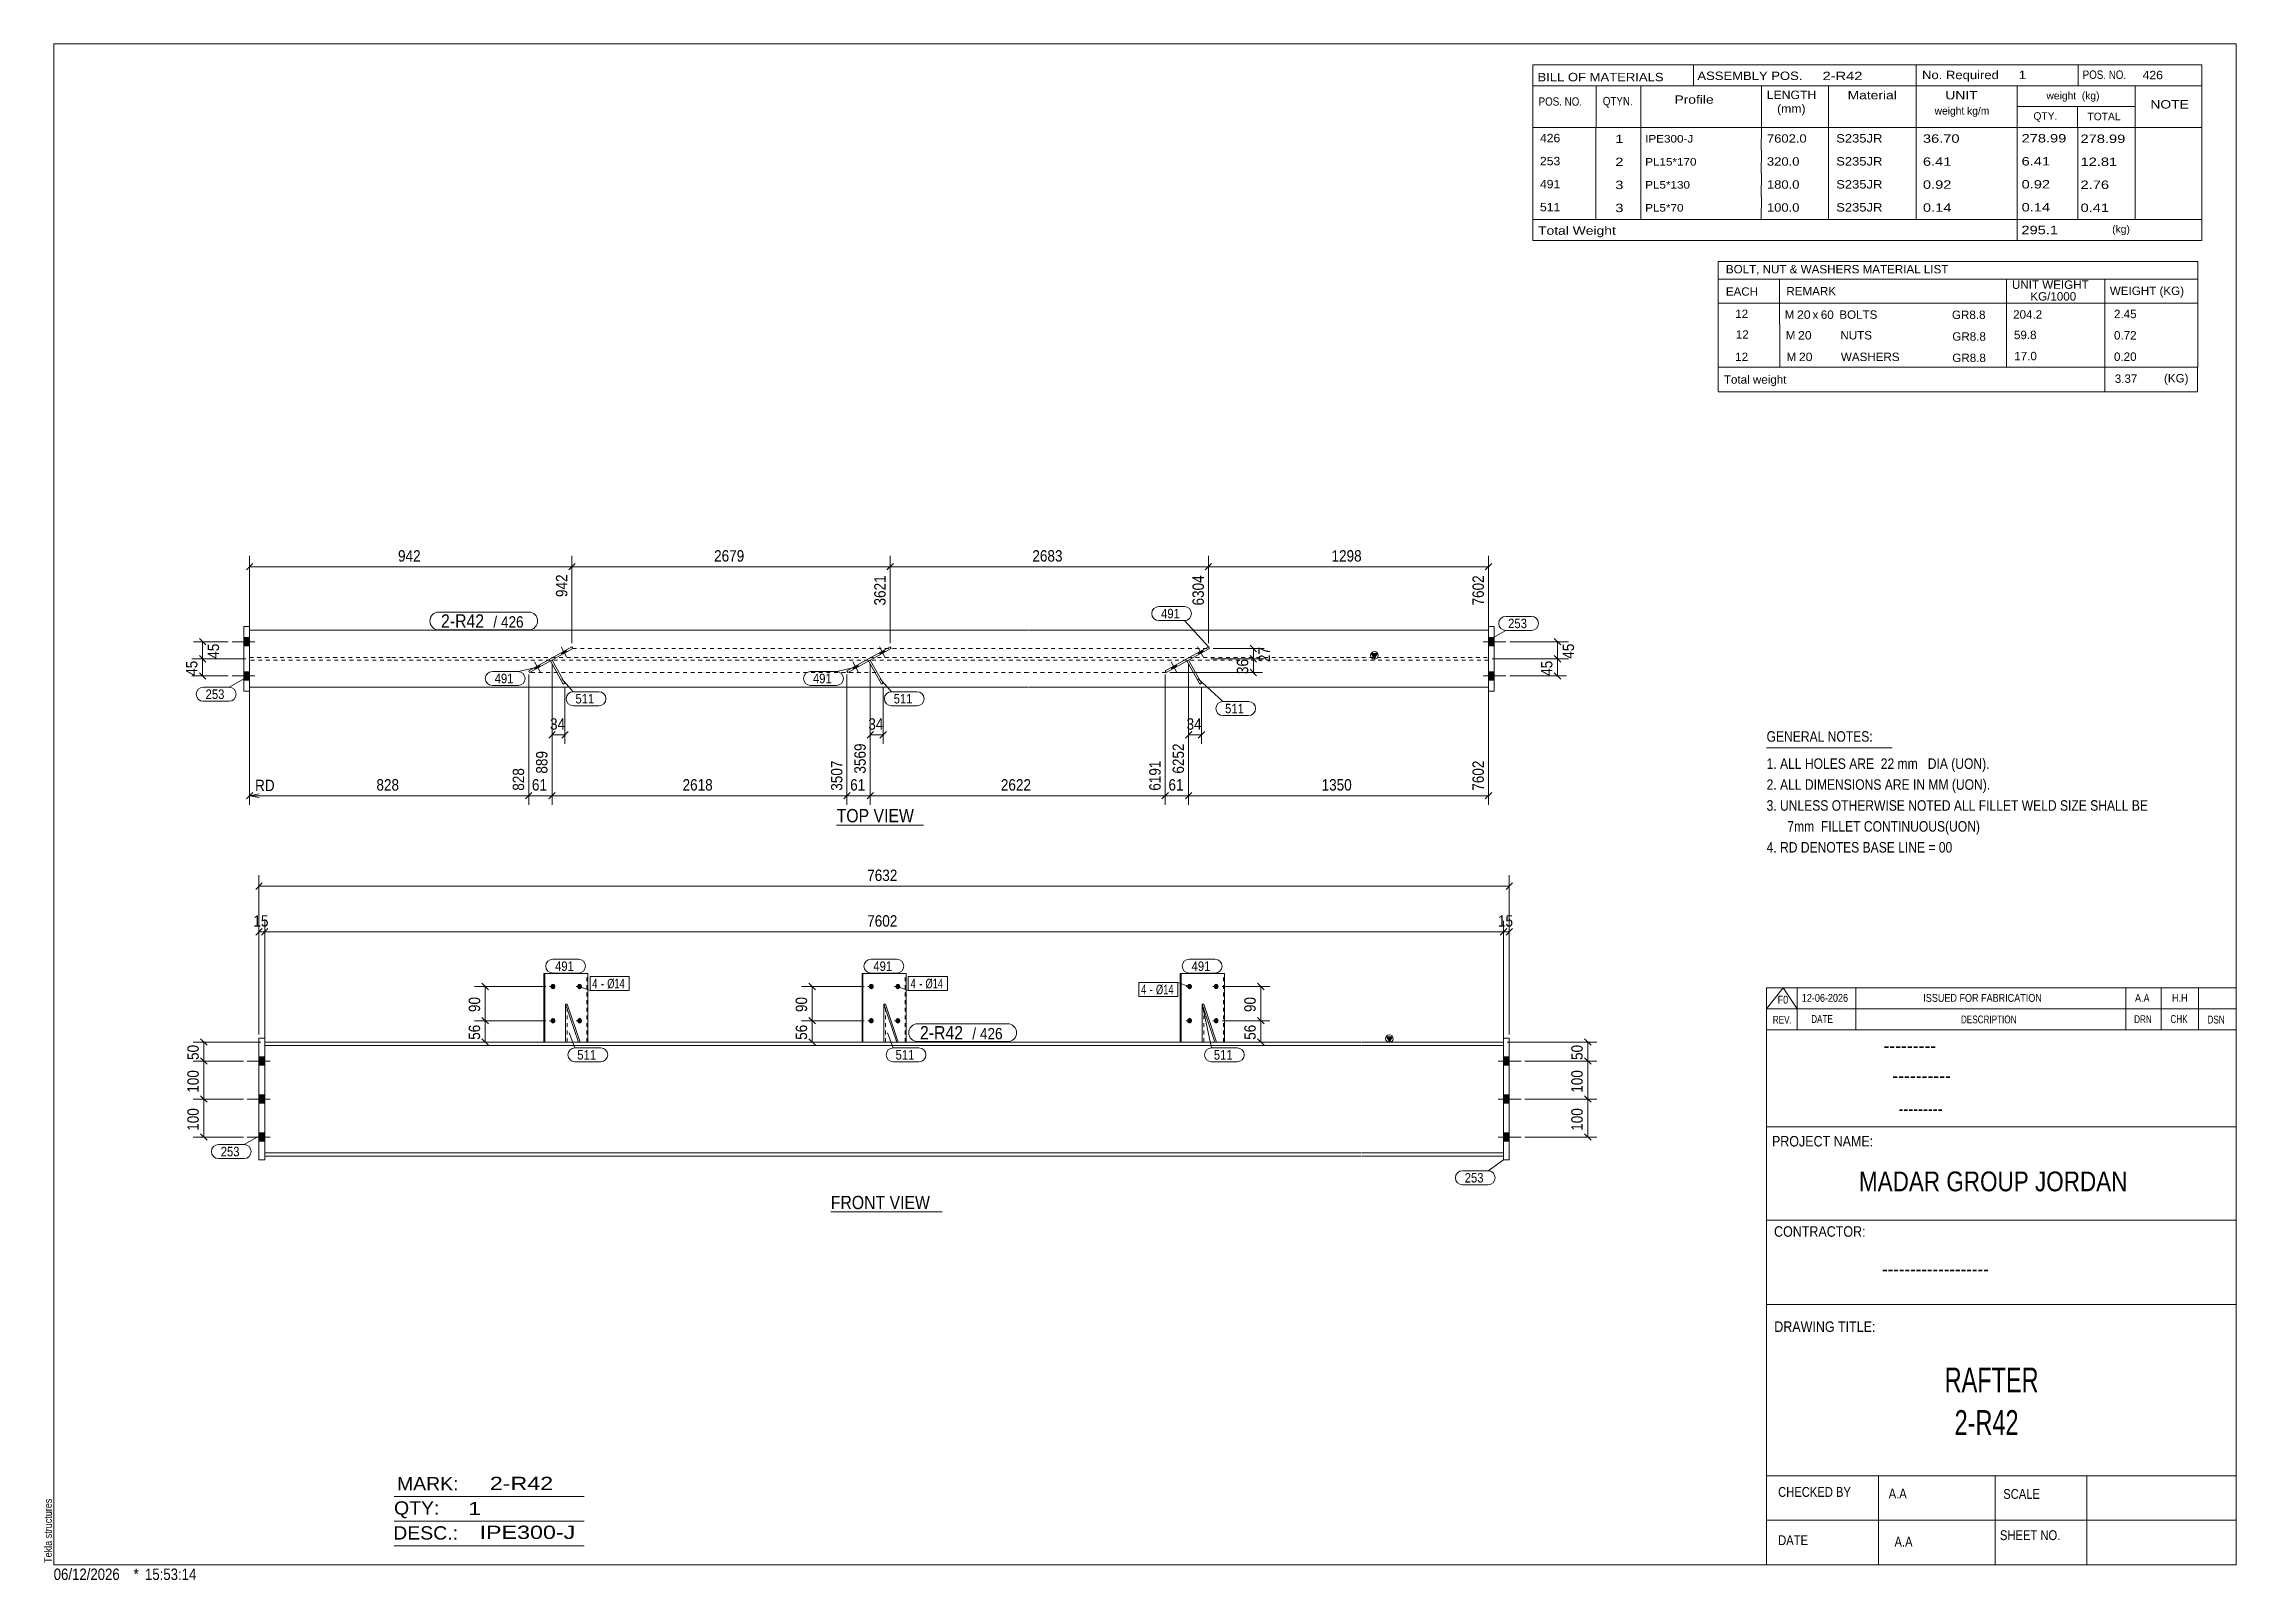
# Model space of a CAD drawing. Header units: millimetres. Extents: x 2 to 579, y 1 to 405.
import ezdxf

# ---------------------------------------------------------------- set-up
doc = ezdxf.new("R2010")
doc.units = ezdxf.units.MM
doc.linetypes.add('XKITLINE00', pattern=[0])
doc.linetypes.add('XKITLINE01', pattern=[4, 1, -1, 1, -1])
for name, color, linetype, lineweight in [('Bolt', 3, 'Continuous', 0), ('BoltMark', 7, 'Continuous', 0), ('Dimensions', 7, 'Continuous', 0), ('DrawingSheet', 5, 'Continuous', 0), ('GraphicObject', 6, 'Continuous', 0), ('OtherObjectType', 7, 'Continuous', 0), ('Part', 2, 'Continuous', 0), ('PartMark', 7, 'Continuous', 0)]:
    doc.layers.add(name, color=color, linetype=linetype, lineweight=lineweight)
doc.styles.add('@ARIAL_UNICODE_MS_BOLD', font='ARIAL.TTF')
doc.styles.add('ARIAL', font='ARIAL.TTF')
doc.styles.add('ARIAL_NARROW', font='ARIALN.TTF')
doc.styles.add('COMIC_SANS_MS_BOLD', font='COMICBD.TTF')
doc.styles.add('SWIS721_EX_BT', font='ARIAL.TTF')
doc.styles.add('SWISSE', font='ARIAL.TTF')

# ---------------------------------------------------------------- blocks, each defined once
blk = doc.blocks.new('*A1')
at = {"layer": 'Bolt'}
for points in [[(60.48, 136.38), (58.98, 136.38), (58.98, 138.58), (60.48, 138.58)], [(60.48, 136.38), (58.98, 136.38), (58.98, 138.58), (60.48, 138.58)], [(60.48, 126.38), (58.98, 126.38), (58.98, 128.58), (60.48, 128.58)], [(60.48, 126.38), (58.98, 126.38), (58.98, 128.58), (60.48, 128.58)], [(60.48, 116.38), (58.98, 116.38), (58.98, 118.58), (60.48, 118.58)], [(60.48, 116.38), (58.98, 116.38), (58.98, 118.58), (60.48, 118.58)]]:
    blk.add_hatch(color=3, dxfattribs=at).paths.add_polyline_path(points, flags=17)
at = {"layer": 'Bolt', "color": 3, "linetype": 'XKITLINE00', "lineweight": 0}
for p, q in [((58.98, 138.58), (60.48, 138.58)), ((58.98, 138.58), (60.48, 138.58)), ((55.88, 137.48), (61.88, 137.48)), ((55.88, 137.48), (61.88, 137.48)), ((58.98, 136.38), (60.48, 136.38)), ((58.98, 136.38), (60.48, 136.38)), ((55.88, 127.48), (61.88, 127.48)), ((55.88, 127.48), (61.88, 127.48)), ((58.98, 128.58), (60.48, 128.58)), ((58.98, 128.58), (60.48, 128.58)), ((58.98, 126.38), (60.48, 126.38)), ((58.98, 126.38), (60.48, 126.38)), ((55.88, 117.48), (61.88, 117.48)), ((55.88, 117.48), (61.88, 117.48)), ((58.98, 118.58), (60.48, 118.58)), ((58.98, 118.58), (60.48, 118.58)), ((58.98, 116.38), (60.48, 116.38)), ((58.98, 116.38), (60.48, 116.38))]:
    blk.add_line(p, q, dxfattribs=at)
blk = doc.blocks.new('*A2')
at = {"layer": 'Bolt'}
for points in [[(387.81, 136.38), (386.31, 136.38), (386.31, 138.58), (387.81, 138.58)], [(387.81, 136.38), (386.31, 136.38), (386.31, 138.58), (387.81, 138.58)], [(387.81, 126.38), (386.31, 126.38), (386.31, 128.58), (387.81, 128.58)], [(387.81, 126.38), (386.31, 126.38), (386.31, 128.58), (387.81, 128.58)], [(387.81, 116.38), (386.31, 116.38), (386.31, 118.58), (387.81, 118.58)], [(387.81, 116.38), (386.31, 116.38), (386.31, 118.58), (387.81, 118.58)]]:
    blk.add_hatch(color=3, dxfattribs=at).paths.add_polyline_path(points, flags=17)
at = {"layer": 'Bolt', "color": 3, "linetype": 'XKITLINE00', "lineweight": 0}
for p, q in [((387.81, 138.58), (386.31, 138.58)), ((387.81, 138.58), (386.31, 138.58)), ((390.91, 137.48), (384.91, 137.48)), ((390.91, 137.48), (384.91, 137.48)), ((387.81, 136.38), (386.31, 136.38)), ((387.81, 136.38), (386.31, 136.38)), ((390.91, 127.48), (384.91, 127.48)), ((390.91, 127.48), (384.91, 127.48)), ((387.81, 128.58), (386.31, 128.58)), ((387.81, 128.58), (386.31, 128.58)), ((387.81, 126.38), (386.31, 126.38)), ((387.81, 126.38), (386.31, 126.38)), ((390.91, 117.48), (384.91, 117.48)), ((390.91, 117.48), (384.91, 117.48)), ((387.81, 118.58), (386.31, 118.58)), ((387.81, 118.58), (386.31, 118.58)), ((387.81, 116.38), (386.31, 116.38)), ((387.81, 116.38), (386.31, 116.38))]:
    blk.add_line(p, q, dxfattribs=at)
blk = doc.blocks.new('*A3')
at = {"layer": 'Bolt'}
for points in [[(135.67, 157.11), (135.67, 157.15), (135.68, 157.18), (135.68, 157.22), (135.69, 157.25), (135.7, 157.28), (135.71, 157.32), (135.72, 157.35), (135.73, 157.38), (135.75, 157.41), (135.76, 157.44), (135.78, 157.47), (135.8, 157.5), (135.82, 157.52), (135.84, 157.55), (135.86, 157.58), (135.88, 157.6), (135.91, 157.62), (135.93, 157.64), (135.96, 157.66), (135.98, 157.68), (136.01, 157.7), (136.04, 157.71), (136.07, 157.73), (136.1, 157.74), (136.13, 157.75), (136.16, 157.76), (136.19, 157.77), (136.22, 157.77), (136.25, 157.78), (136.28, 157.78), (136.31, 157.78), (136.34, 157.78), (136.37, 157.78), (136.4, 157.77), (136.44, 157.77), (136.47, 157.76), (136.5, 157.75), (136.53, 157.74), (136.56, 157.73), (136.58, 157.71), (136.61, 157.7), (136.64, 157.68), (136.67, 157.66), (136.69, 157.64), (136.72, 157.62), (136.74, 157.6), (136.76, 157.58), (136.78, 157.55), (136.8, 157.52), (136.82, 157.5), (136.84, 157.47), (136.86, 157.44), (136.87, 157.41), (136.89, 157.38), (136.9, 157.35), (136.91, 157.32), (136.92, 157.28), (136.93, 157.25), (136.94, 157.22), (136.94, 157.18), (136.95, 157.15), (136.95, 157.11), (136.95, 157.08), (136.95, 157.05), (136.95, 157.01), (136.94, 156.98), (136.94, 156.94), (136.93, 156.91), (136.92, 156.88), (136.91, 156.84), (136.9, 156.81), (136.89, 156.78), (136.87, 156.75), (136.86, 156.72), (136.84, 156.69), (136.82, 156.66), (136.8, 156.64), (136.78, 156.61), (136.76, 156.59), (136.74, 156.56), (136.72, 156.54), (136.69, 156.52), (136.67, 156.5), (136.64, 156.48), (136.61, 156.46), (136.58, 156.45), (136.56, 156.43), (136.53, 156.42), (136.5, 156.41), (136.47, 156.4), (136.44, 156.39), (136.4, 156.39), (136.37, 156.38), (136.34, 156.38), (136.31, 156.38), (136.28, 156.38), (136.25, 156.38), (136.22, 156.39), (136.19, 156.39), (136.16, 156.4), (136.13, 156.41), (136.1, 156.42), (136.07, 156.43), (136.04, 156.45), (136.01, 156.46), (135.98, 156.48), (135.96, 156.5), (135.93, 156.52), (135.91, 156.54), (135.88, 156.56), (135.86, 156.59), (135.84, 156.61), (135.82, 156.64), (135.8, 156.66), (135.78, 156.69), (135.76, 156.72), (135.75, 156.75), (135.73, 156.78), (135.72, 156.81), (135.71, 156.84), (135.7, 156.88), (135.69, 156.91), (135.68, 156.94), (135.68, 156.98), (135.67, 157.01), (135.67, 157.05), (135.67, 157.08)], [(142.69, 157.11), (142.69, 157.15), (142.69, 157.18), (142.7, 157.22), (142.7, 157.25), (142.71, 157.28), (142.72, 157.32), (142.73, 157.35), (142.74, 157.38), (142.76, 157.41), (142.77, 157.44), (142.79, 157.47), (142.81, 157.5), (142.83, 157.52), (142.85, 157.55), (142.87, 157.58), (142.89, 157.6), (142.91, 157.62), (142.94, 157.64), (142.96, 157.66), (142.99, 157.68), (143.01, 157.7), (143.04, 157.71), (143.07, 157.73), (143.1, 157.74), (143.13, 157.75), (143.15, 157.76), (143.18, 157.77), (143.21, 157.77), (143.25, 157.78), (143.28, 157.78), (143.31, 157.78), (143.34, 157.78), (143.37, 157.78), (143.4, 157.77), (143.43, 157.77), (143.46, 157.76), (143.49, 157.75), (143.52, 157.74), (143.54, 157.73), (143.57, 157.71), (143.6, 157.7), (143.63, 157.68), (143.65, 157.66), (143.68, 157.64), (143.7, 157.62), (143.72, 157.6), (143.75, 157.58), (143.77, 157.55), (143.79, 157.52), (143.8, 157.5), (143.82, 157.47), (143.84, 157.44), (143.85, 157.41), (143.87, 157.38), (143.88, 157.35), (143.89, 157.32), (143.9, 157.28), (143.91, 157.25), (143.92, 157.22), (143.92, 157.18), (143.92, 157.15), (143.93, 157.11), (143.93, 157.08), (143.93, 157.05), (143.92, 157.01), (143.92, 156.98), (143.92, 156.94), (143.91, 156.91), (143.9, 156.88), (143.89, 156.84), (143.88, 156.81), (143.87, 156.78), (143.85, 156.75), (143.84, 156.72), (143.82, 156.69), (143.8, 156.66), (143.79, 156.64), (143.77, 156.61), (143.75, 156.59), (143.72, 156.56), (143.7, 156.54), (143.68, 156.52), (143.65, 156.5), (143.63, 156.48), (143.6, 156.46), (143.57, 156.45), (143.54, 156.43), (143.52, 156.42), (143.49, 156.41), (143.46, 156.4), (143.43, 156.39), (143.4, 156.39), (143.37, 156.38), (143.34, 156.38), (143.31, 156.38), (143.28, 156.38), (143.25, 156.38), (143.21, 156.39), (143.18, 156.39), (143.15, 156.4), (143.13, 156.41), (143.1, 156.42), (143.07, 156.43), (143.04, 156.45), (143.01, 156.46), (142.99, 156.48), (142.96, 156.5), (142.94, 156.52), (142.91, 156.54), (142.89, 156.56), (142.87, 156.59), (142.85, 156.61), (142.83, 156.64), (142.81, 156.66), (142.79, 156.69), (142.77, 156.72), (142.76, 156.75), (142.74, 156.78), (142.73, 156.81), (142.72, 156.84), (142.71, 156.88), (142.7, 156.91), (142.7, 156.94), (142.69, 156.98), (142.69, 157.01), (142.69, 157.05), (142.68, 157.08)], [(135.67, 148.11), (135.67, 148.15), (135.68, 148.18), (135.68, 148.22), (135.69, 148.25), (135.7, 148.28), (135.71, 148.32), (135.72, 148.35), (135.73, 148.38), (135.75, 148.41), (135.76, 148.44), (135.78, 148.47), (135.8, 148.5), (135.82, 148.52), (135.84, 148.55), (135.86, 148.58), (135.88, 148.6), (135.91, 148.62), (135.93, 148.64), (135.96, 148.66), (135.98, 148.68), (136.01, 148.7), (136.04, 148.71), (136.07, 148.73), (136.1, 148.74), (136.13, 148.75), (136.16, 148.76), (136.19, 148.77), (136.22, 148.77), (136.25, 148.78), (136.28, 148.78), (136.31, 148.78), (136.34, 148.78), (136.37, 148.78), (136.4, 148.77), (136.44, 148.77), (136.47, 148.76), (136.5, 148.75), (136.53, 148.74), (136.56, 148.73), (136.58, 148.71), (136.61, 148.7), (136.64, 148.68), (136.67, 148.66), (136.69, 148.64), (136.72, 148.62), (136.74, 148.6), (136.76, 148.58), (136.78, 148.55), (136.8, 148.52), (136.82, 148.5), (136.84, 148.47), (136.86, 148.44), (136.87, 148.41), (136.89, 148.38), (136.9, 148.35), (136.91, 148.32), (136.92, 148.28), (136.93, 148.25), (136.94, 148.22), (136.94, 148.18), (136.95, 148.15), (136.95, 148.11), (136.95, 148.08), (136.95, 148.05), (136.95, 148.01), (136.94, 147.98), (136.94, 147.94), (136.93, 147.91), (136.92, 147.88), (136.91, 147.84), (136.9, 147.81), (136.89, 147.78), (136.87, 147.75), (136.86, 147.72), (136.84, 147.69), (136.82, 147.66), (136.8, 147.64), (136.78, 147.61), (136.76, 147.59), (136.74, 147.56), (136.72, 147.54), (136.69, 147.52), (136.67, 147.5), (136.64, 147.48), (136.61, 147.46), (136.58, 147.45), (136.56, 147.43), (136.53, 147.42), (136.5, 147.41), (136.47, 147.4), (136.44, 147.39), (136.4, 147.39), (136.37, 147.38), (136.34, 147.38), (136.31, 147.38), (136.28, 147.38), (136.25, 147.38), (136.22, 147.39), (136.19, 147.39), (136.16, 147.4), (136.13, 147.41), (136.1, 147.42), (136.07, 147.43), (136.04, 147.45), (136.01, 147.46), (135.98, 147.48), (135.96, 147.5), (135.93, 147.52), (135.91, 147.54), (135.88, 147.56), (135.86, 147.59), (135.84, 147.61), (135.82, 147.64), (135.8, 147.66), (135.78, 147.69), (135.76, 147.72), (135.75, 147.75), (135.73, 147.78), (135.72, 147.81), (135.71, 147.84), (135.7, 147.88), (135.69, 147.91), (135.68, 147.94), (135.68, 147.98), (135.67, 148.01), (135.67, 148.05), (135.67, 148.08)], [(142.69, 148.11), (142.69, 148.15), (142.69, 148.18), (142.7, 148.22), (142.7, 148.25), (142.71, 148.28), (142.72, 148.32), (142.73, 148.35), (142.74, 148.38), (142.76, 148.41), (142.77, 148.44), (142.79, 148.47), (142.81, 148.5), (142.83, 148.52), (142.85, 148.55), (142.87, 148.58), (142.89, 148.6), (142.91, 148.62), (142.94, 148.64), (142.96, 148.66), (142.99, 148.68), (143.01, 148.7), (143.04, 148.71), (143.07, 148.73), (143.1, 148.74), (143.13, 148.75), (143.15, 148.76), (143.18, 148.77), (143.21, 148.77), (143.25, 148.78), (143.28, 148.78), (143.31, 148.78), (143.34, 148.78), (143.37, 148.78), (143.4, 148.77), (143.43, 148.77), (143.46, 148.76), (143.49, 148.75), (143.52, 148.74), (143.54, 148.73), (143.57, 148.71), (143.6, 148.7), (143.63, 148.68), (143.65, 148.66), (143.68, 148.64), (143.7, 148.62), (143.72, 148.6), (143.75, 148.58), (143.77, 148.55), (143.79, 148.52), (143.8, 148.5), (143.82, 148.47), (143.84, 148.44), (143.85, 148.41), (143.87, 148.38), (143.88, 148.35), (143.89, 148.32), (143.9, 148.28), (143.91, 148.25), (143.92, 148.22), (143.92, 148.18), (143.92, 148.15), (143.93, 148.11), (143.93, 148.08), (143.93, 148.05), (143.92, 148.01), (143.92, 147.98), (143.92, 147.94), (143.91, 147.91), (143.9, 147.88), (143.89, 147.84), (143.88, 147.81), (143.87, 147.78), (143.85, 147.75), (143.84, 147.72), (143.82, 147.69), (143.8, 147.66), (143.79, 147.64), (143.77, 147.61), (143.75, 147.59), (143.72, 147.56), (143.7, 147.54), (143.68, 147.52), (143.65, 147.5), (143.63, 147.48), (143.6, 147.46), (143.57, 147.45), (143.54, 147.43), (143.52, 147.42), (143.49, 147.41), (143.46, 147.4), (143.43, 147.39), (143.4, 147.39), (143.37, 147.38), (143.34, 147.38), (143.31, 147.38), (143.28, 147.38), (143.25, 147.38), (143.21, 147.39), (143.18, 147.39), (143.15, 147.4), (143.13, 147.41), (143.1, 147.42), (143.07, 147.43), (143.04, 147.45), (143.01, 147.46), (142.99, 147.48), (142.96, 147.5), (142.94, 147.52), (142.91, 147.54), (142.89, 147.56), (142.87, 147.59), (142.85, 147.61), (142.83, 147.64), (142.81, 147.66), (142.79, 147.69), (142.77, 147.72), (142.76, 147.75), (142.74, 147.78), (142.73, 147.81), (142.72, 147.84), (142.71, 147.88), (142.7, 147.91), (142.7, 147.94), (142.69, 147.98), (142.69, 148.01), (142.69, 148.05), (142.68, 148.08)]]:
    blk.add_hatch(color=3, dxfattribs=at).paths.add_polyline_path(points, flags=17)
at = {"layer": 'Bolt', "color": 3, "linetype": 'XKITLINE00', "lineweight": 0}
for p, q in [((136.87, 157.08), (135.42, 157.08)), ((143.87, 157.08), (142.41, 157.08)), ((136.87, 148.08), (135.42, 148.08)), ((143.87, 148.08), (142.41, 148.08))]:
    blk.add_line(p, q, dxfattribs=at)
blk = doc.blocks.new('*A4')
at = {"layer": 'Bolt'}
for points in [[(219.38, 157.11), (219.38, 157.15), (219.39, 157.18), (219.39, 157.22), (219.4, 157.25), (219.41, 157.28), (219.42, 157.32), (219.43, 157.35), (219.44, 157.38), (219.46, 157.41), (219.47, 157.44), (219.49, 157.47), (219.51, 157.5), (219.53, 157.52), (219.55, 157.55), (219.57, 157.58), (219.59, 157.6), (219.61, 157.62), (219.64, 157.64), (219.66, 157.66), (219.69, 157.68), (219.72, 157.7), (219.75, 157.71), (219.78, 157.73), (219.8, 157.74), (219.83, 157.75), (219.86, 157.76), (219.9, 157.77), (219.93, 157.77), (219.96, 157.78), (219.99, 157.78), (220.02, 157.78), (220.05, 157.78), (220.08, 157.78), (220.11, 157.77), (220.15, 157.77), (220.18, 157.76), (220.21, 157.75), (220.24, 157.74), (220.27, 157.73), (220.29, 157.71), (220.32, 157.7), (220.35, 157.68), (220.38, 157.66), (220.4, 157.64), (220.43, 157.62), (220.45, 157.6), (220.47, 157.58), (220.5, 157.55), (220.52, 157.52), (220.54, 157.5), (220.55, 157.47), (220.57, 157.44), (220.59, 157.41), (220.6, 157.38), (220.61, 157.35), (220.62, 157.32), (220.63, 157.28), (220.64, 157.25), (220.65, 157.22), (220.65, 157.18), (220.66, 157.15), (220.66, 157.11), (220.66, 157.08), (220.66, 157.05), (220.66, 157.01), (220.65, 156.98), (220.65, 156.94), (220.64, 156.91), (220.63, 156.88), (220.62, 156.84), (220.61, 156.81), (220.6, 156.78), (220.59, 156.75), (220.57, 156.72), (220.55, 156.69), (220.54, 156.66), (220.52, 156.64), (220.5, 156.61), (220.47, 156.59), (220.45, 156.56), (220.43, 156.54), (220.4, 156.52), (220.38, 156.5), (220.35, 156.48), (220.32, 156.46), (220.29, 156.45), (220.27, 156.43), (220.24, 156.42), (220.21, 156.41), (220.18, 156.4), (220.15, 156.39), (220.11, 156.39), (220.08, 156.38), (220.05, 156.38), (220.02, 156.38), (219.99, 156.38), (219.96, 156.38), (219.93, 156.39), (219.9, 156.39), (219.86, 156.4), (219.83, 156.41), (219.8, 156.42), (219.78, 156.43), (219.75, 156.45), (219.72, 156.46), (219.69, 156.48), (219.66, 156.5), (219.64, 156.52), (219.61, 156.54), (219.59, 156.56), (219.57, 156.59), (219.55, 156.61), (219.53, 156.64), (219.51, 156.66), (219.49, 156.69), (219.47, 156.72), (219.46, 156.75), (219.44, 156.78), (219.43, 156.81), (219.42, 156.84), (219.41, 156.88), (219.4, 156.91), (219.39, 156.94), (219.39, 156.98), (219.38, 157.01), (219.38, 157.05), (219.38, 157.08)], [(226.4, 157.11), (226.4, 157.15), (226.4, 157.18), (226.41, 157.22), (226.41, 157.25), (226.42, 157.28), (226.43, 157.32), (226.44, 157.35), (226.45, 157.38), (226.47, 157.41), (226.48, 157.44), (226.5, 157.47), (226.52, 157.5), (226.54, 157.52), (226.56, 157.55), (226.58, 157.58), (226.6, 157.6), (226.62, 157.62), (226.65, 157.64), (226.67, 157.66), (226.7, 157.68), (226.72, 157.7), (226.75, 157.71), (226.78, 157.73), (226.81, 157.74), (226.84, 157.75), (226.87, 157.76), (226.89, 157.77), (226.92, 157.77), (226.96, 157.78), (226.99, 157.78), (227.02, 157.78), (227.05, 157.78), (227.08, 157.78), (227.11, 157.77), (227.14, 157.77), (227.17, 157.76), (227.2, 157.75), (227.23, 157.74), (227.25, 157.73), (227.28, 157.71), (227.31, 157.7), (227.34, 157.68), (227.36, 157.66), (227.39, 157.64), (227.41, 157.62), (227.43, 157.6), (227.46, 157.58), (227.48, 157.55), (227.5, 157.52), (227.51, 157.5), (227.53, 157.47), (227.55, 157.44), (227.56, 157.41), (227.58, 157.38), (227.59, 157.35), (227.6, 157.32), (227.61, 157.28), (227.62, 157.25), (227.63, 157.22), (227.63, 157.18), (227.63, 157.15), (227.64, 157.11), (227.64, 157.08), (227.64, 157.05), (227.63, 157.01), (227.63, 156.98), (227.63, 156.94), (227.62, 156.91), (227.61, 156.88), (227.6, 156.84), (227.59, 156.81), (227.58, 156.78), (227.56, 156.75), (227.55, 156.72), (227.53, 156.69), (227.51, 156.66), (227.5, 156.64), (227.48, 156.61), (227.46, 156.59), (227.43, 156.56), (227.41, 156.54), (227.39, 156.52), (227.36, 156.5), (227.34, 156.48), (227.31, 156.46), (227.28, 156.45), (227.25, 156.43), (227.23, 156.42), (227.2, 156.41), (227.17, 156.4), (227.14, 156.39), (227.11, 156.39), (227.08, 156.38), (227.05, 156.38), (227.02, 156.38), (226.99, 156.38), (226.96, 156.38), (226.92, 156.39), (226.89, 156.39), (226.87, 156.4), (226.84, 156.41), (226.81, 156.42), (226.78, 156.43), (226.75, 156.45), (226.72, 156.46), (226.7, 156.48), (226.67, 156.5), (226.65, 156.52), (226.62, 156.54), (226.6, 156.56), (226.58, 156.59), (226.56, 156.61), (226.54, 156.64), (226.52, 156.66), (226.5, 156.69), (226.48, 156.72), (226.47, 156.75), (226.45, 156.78), (226.44, 156.81), (226.43, 156.84), (226.42, 156.88), (226.41, 156.91), (226.41, 156.94), (226.4, 156.98), (226.4, 157.01), (226.4, 157.05), (226.39, 157.08)], [(219.38, 148.11), (219.38, 148.15), (219.39, 148.18), (219.39, 148.22), (219.4, 148.25), (219.41, 148.28), (219.42, 148.32), (219.43, 148.35), (219.44, 148.38), (219.46, 148.41), (219.47, 148.44), (219.49, 148.47), (219.51, 148.5), (219.53, 148.52), (219.55, 148.55), (219.57, 148.58), (219.59, 148.6), (219.61, 148.62), (219.64, 148.64), (219.66, 148.66), (219.69, 148.68), (219.72, 148.7), (219.75, 148.71), (219.78, 148.73), (219.8, 148.74), (219.83, 148.75), (219.86, 148.76), (219.9, 148.77), (219.93, 148.77), (219.96, 148.78), (219.99, 148.78), (220.02, 148.78), (220.05, 148.78), (220.08, 148.78), (220.11, 148.77), (220.15, 148.77), (220.18, 148.76), (220.21, 148.75), (220.24, 148.74), (220.27, 148.73), (220.29, 148.71), (220.32, 148.7), (220.35, 148.68), (220.38, 148.66), (220.4, 148.64), (220.43, 148.62), (220.45, 148.6), (220.47, 148.58), (220.5, 148.55), (220.52, 148.52), (220.54, 148.5), (220.55, 148.47), (220.57, 148.44), (220.59, 148.41), (220.6, 148.38), (220.61, 148.35), (220.62, 148.32), (220.63, 148.28), (220.64, 148.25), (220.65, 148.22), (220.65, 148.18), (220.66, 148.15), (220.66, 148.11), (220.66, 148.08), (220.66, 148.05), (220.66, 148.01), (220.65, 147.98), (220.65, 147.94), (220.64, 147.91), (220.63, 147.88), (220.62, 147.84), (220.61, 147.81), (220.6, 147.78), (220.59, 147.75), (220.57, 147.72), (220.55, 147.69), (220.54, 147.66), (220.52, 147.64), (220.5, 147.61), (220.47, 147.59), (220.45, 147.56), (220.43, 147.54), (220.4, 147.52), (220.38, 147.5), (220.35, 147.48), (220.32, 147.46), (220.29, 147.45), (220.27, 147.43), (220.24, 147.42), (220.21, 147.41), (220.18, 147.4), (220.15, 147.39), (220.11, 147.39), (220.08, 147.38), (220.05, 147.38), (220.02, 147.38), (219.99, 147.38), (219.96, 147.38), (219.93, 147.39), (219.9, 147.39), (219.86, 147.4), (219.83, 147.41), (219.8, 147.42), (219.78, 147.43), (219.75, 147.45), (219.72, 147.46), (219.69, 147.48), (219.66, 147.5), (219.64, 147.52), (219.61, 147.54), (219.59, 147.56), (219.57, 147.59), (219.55, 147.61), (219.53, 147.64), (219.51, 147.66), (219.49, 147.69), (219.47, 147.72), (219.46, 147.75), (219.44, 147.78), (219.43, 147.81), (219.42, 147.84), (219.41, 147.88), (219.4, 147.91), (219.39, 147.94), (219.39, 147.98), (219.38, 148.01), (219.38, 148.05), (219.38, 148.08)], [(226.4, 148.11), (226.4, 148.15), (226.4, 148.18), (226.41, 148.22), (226.41, 148.25), (226.42, 148.28), (226.43, 148.32), (226.44, 148.35), (226.45, 148.38), (226.47, 148.41), (226.48, 148.44), (226.5, 148.47), (226.52, 148.5), (226.54, 148.52), (226.56, 148.55), (226.58, 148.58), (226.6, 148.6), (226.62, 148.62), (226.65, 148.64), (226.67, 148.66), (226.7, 148.68), (226.72, 148.7), (226.75, 148.71), (226.78, 148.73), (226.81, 148.74), (226.84, 148.75), (226.87, 148.76), (226.89, 148.77), (226.92, 148.77), (226.96, 148.78), (226.99, 148.78), (227.02, 148.78), (227.05, 148.78), (227.08, 148.78), (227.11, 148.77), (227.14, 148.77), (227.17, 148.76), (227.2, 148.75), (227.23, 148.74), (227.25, 148.73), (227.28, 148.71), (227.31, 148.7), (227.34, 148.68), (227.36, 148.66), (227.39, 148.64), (227.41, 148.62), (227.43, 148.6), (227.46, 148.58), (227.48, 148.55), (227.5, 148.52), (227.51, 148.5), (227.53, 148.47), (227.55, 148.44), (227.56, 148.41), (227.58, 148.38), (227.59, 148.35), (227.6, 148.32), (227.61, 148.28), (227.62, 148.25), (227.63, 148.22), (227.63, 148.18), (227.63, 148.15), (227.64, 148.11), (227.64, 148.08), (227.64, 148.05), (227.63, 148.01), (227.63, 147.98), (227.63, 147.94), (227.62, 147.91), (227.61, 147.88), (227.6, 147.84), (227.59, 147.81), (227.58, 147.78), (227.56, 147.75), (227.55, 147.72), (227.53, 147.69), (227.51, 147.66), (227.5, 147.64), (227.48, 147.61), (227.46, 147.59), (227.43, 147.56), (227.41, 147.54), (227.39, 147.52), (227.36, 147.5), (227.34, 147.48), (227.31, 147.46), (227.28, 147.45), (227.25, 147.43), (227.23, 147.42), (227.2, 147.41), (227.17, 147.4), (227.14, 147.39), (227.11, 147.39), (227.08, 147.38), (227.05, 147.38), (227.02, 147.38), (226.99, 147.38), (226.96, 147.38), (226.92, 147.39), (226.89, 147.39), (226.87, 147.4), (226.84, 147.41), (226.81, 147.42), (226.78, 147.43), (226.75, 147.45), (226.72, 147.46), (226.7, 147.48), (226.67, 147.5), (226.65, 147.52), (226.62, 147.54), (226.6, 147.56), (226.58, 147.59), (226.56, 147.61), (226.54, 147.64), (226.52, 147.66), (226.5, 147.69), (226.48, 147.72), (226.47, 147.75), (226.45, 147.78), (226.44, 147.81), (226.43, 147.84), (226.42, 147.88), (226.41, 147.91), (226.41, 147.94), (226.4, 147.98), (226.4, 148.01), (226.4, 148.05), (226.39, 148.08)]]:
    blk.add_hatch(color=3, dxfattribs=at).paths.add_polyline_path(points, flags=17)
at = {"layer": 'Bolt', "color": 3, "linetype": 'XKITLINE00', "lineweight": 0}
for p, q in [((220.58, 157.08), (219.13, 157.08)), ((227.58, 157.08), (226.12, 157.08)), ((220.58, 148.08), (219.13, 148.08)), ((227.58, 148.08), (226.12, 148.08))]:
    blk.add_line(p, q, dxfattribs=at)
blk = doc.blocks.new('*A5')
at = {"layer": 'Bolt'}
for points in [[(303.09, 157.11), (303.09, 157.15), (303.1, 157.18), (303.1, 157.22), (303.11, 157.25), (303.12, 157.28), (303.13, 157.32), (303.14, 157.35), (303.15, 157.38), (303.17, 157.41), (303.18, 157.44), (303.2, 157.47), (303.22, 157.5), (303.24, 157.52), (303.26, 157.55), (303.28, 157.58), (303.3, 157.6), (303.32, 157.62), (303.35, 157.64), (303.37, 157.66), (303.4, 157.68), (303.43, 157.7), (303.46, 157.71), (303.49, 157.73), (303.51, 157.74), (303.54, 157.75), (303.57, 157.76), (303.61, 157.77), (303.64, 157.77), (303.67, 157.78), (303.7, 157.78), (303.73, 157.78), (303.76, 157.78), (303.79, 157.78), (303.82, 157.77), (303.86, 157.77), (303.89, 157.76), (303.92, 157.75), (303.95, 157.74), (303.98, 157.73), (304, 157.71), (304.03, 157.7), (304.06, 157.68), (304.09, 157.66), (304.11, 157.64), (304.14, 157.62), (304.16, 157.6), (304.18, 157.58), (304.21, 157.55), (304.23, 157.52), (304.25, 157.5), (304.26, 157.47), (304.28, 157.44), (304.3, 157.41), (304.31, 157.38), (304.32, 157.35), (304.33, 157.32), (304.34, 157.28), (304.35, 157.25), (304.36, 157.22), (304.36, 157.18), (304.37, 157.15), (304.37, 157.11), (304.37, 157.08), (304.37, 157.05), (304.37, 157.01), (304.36, 156.98), (304.36, 156.94), (304.35, 156.91), (304.34, 156.88), (304.33, 156.84), (304.32, 156.81), (304.31, 156.78), (304.3, 156.75), (304.28, 156.72), (304.26, 156.69), (304.25, 156.66), (304.23, 156.64), (304.21, 156.61), (304.18, 156.59), (304.16, 156.56), (304.14, 156.54), (304.11, 156.52), (304.09, 156.5), (304.06, 156.48), (304.03, 156.46), (304, 156.45), (303.98, 156.43), (303.95, 156.42), (303.92, 156.41), (303.89, 156.4), (303.86, 156.39), (303.82, 156.39), (303.79, 156.38), (303.76, 156.38), (303.73, 156.38), (303.7, 156.38), (303.67, 156.38), (303.64, 156.39), (303.61, 156.39), (303.57, 156.4), (303.54, 156.41), (303.51, 156.42), (303.49, 156.43), (303.46, 156.45), (303.43, 156.46), (303.4, 156.48), (303.37, 156.5), (303.35, 156.52), (303.32, 156.54), (303.3, 156.56), (303.28, 156.59), (303.26, 156.61), (303.24, 156.64), (303.22, 156.66), (303.2, 156.69), (303.18, 156.72), (303.17, 156.75), (303.15, 156.78), (303.14, 156.81), (303.13, 156.84), (303.12, 156.88), (303.11, 156.91), (303.1, 156.94), (303.1, 156.98), (303.09, 157.01), (303.09, 157.05), (303.09, 157.08)], [(310.11, 157.11), (310.11, 157.15), (310.11, 157.18), (310.12, 157.22), (310.12, 157.25), (310.13, 157.28), (310.14, 157.32), (310.15, 157.35), (310.16, 157.38), (310.18, 157.41), (310.19, 157.44), (310.21, 157.47), (310.23, 157.5), (310.25, 157.52), (310.27, 157.55), (310.29, 157.58), (310.31, 157.6), (310.33, 157.62), (310.36, 157.64), (310.38, 157.66), (310.41, 157.68), (310.43, 157.7), (310.46, 157.71), (310.49, 157.73), (310.52, 157.74), (310.55, 157.75), (310.58, 157.76), (310.6, 157.77), (310.63, 157.77), (310.67, 157.78), (310.7, 157.78), (310.73, 157.78), (310.76, 157.78), (310.79, 157.78), (310.82, 157.77), (310.85, 157.77), (310.88, 157.76), (310.91, 157.75), (310.94, 157.74), (310.96, 157.73), (310.99, 157.71), (311.02, 157.7), (311.05, 157.68), (311.07, 157.66), (311.1, 157.64), (311.12, 157.62), (311.14, 157.6), (311.17, 157.58), (311.19, 157.55), (311.21, 157.52), (311.22, 157.5), (311.24, 157.47), (311.26, 157.44), (311.27, 157.41), (311.29, 157.38), (311.3, 157.35), (311.31, 157.32), (311.32, 157.28), (311.33, 157.25), (311.34, 157.22), (311.34, 157.18), (311.34, 157.15), (311.35, 157.11), (311.35, 157.08), (311.35, 157.05), (311.34, 157.01), (311.34, 156.98), (311.34, 156.94), (311.33, 156.91), (311.32, 156.88), (311.31, 156.84), (311.3, 156.81), (311.29, 156.78), (311.27, 156.75), (311.26, 156.72), (311.24, 156.69), (311.22, 156.66), (311.21, 156.64), (311.19, 156.61), (311.17, 156.59), (311.14, 156.56), (311.12, 156.54), (311.1, 156.52), (311.07, 156.5), (311.05, 156.48), (311.02, 156.46), (310.99, 156.45), (310.96, 156.43), (310.94, 156.42), (310.91, 156.41), (310.88, 156.4), (310.85, 156.39), (310.82, 156.39), (310.79, 156.38), (310.76, 156.38), (310.73, 156.38), (310.7, 156.38), (310.67, 156.38), (310.63, 156.39), (310.6, 156.39), (310.58, 156.4), (310.55, 156.41), (310.52, 156.42), (310.49, 156.43), (310.46, 156.45), (310.43, 156.46), (310.41, 156.48), (310.38, 156.5), (310.36, 156.52), (310.33, 156.54), (310.31, 156.56), (310.29, 156.59), (310.27, 156.61), (310.25, 156.64), (310.23, 156.66), (310.21, 156.69), (310.19, 156.72), (310.18, 156.75), (310.16, 156.78), (310.15, 156.81), (310.14, 156.84), (310.13, 156.88), (310.12, 156.91), (310.12, 156.94), (310.11, 156.98), (310.11, 157.01), (310.11, 157.05), (310.1, 157.08)], [(303.09, 148.11), (303.09, 148.15), (303.1, 148.18), (303.1, 148.22), (303.11, 148.25), (303.12, 148.28), (303.13, 148.32), (303.14, 148.35), (303.15, 148.38), (303.17, 148.41), (303.18, 148.44), (303.2, 148.47), (303.22, 148.5), (303.24, 148.52), (303.26, 148.55), (303.28, 148.58), (303.3, 148.6), (303.32, 148.62), (303.35, 148.64), (303.37, 148.66), (303.4, 148.68), (303.43, 148.7), (303.46, 148.71), (303.49, 148.73), (303.51, 148.74), (303.54, 148.75), (303.57, 148.76), (303.61, 148.77), (303.64, 148.77), (303.67, 148.78), (303.7, 148.78), (303.73, 148.78), (303.76, 148.78), (303.79, 148.78), (303.82, 148.77), (303.86, 148.77), (303.89, 148.76), (303.92, 148.75), (303.95, 148.74), (303.98, 148.73), (304, 148.71), (304.03, 148.7), (304.06, 148.68), (304.09, 148.66), (304.11, 148.64), (304.14, 148.62), (304.16, 148.6), (304.18, 148.58), (304.21, 148.55), (304.23, 148.52), (304.25, 148.5), (304.26, 148.47), (304.28, 148.44), (304.3, 148.41), (304.31, 148.38), (304.32, 148.35), (304.33, 148.32), (304.34, 148.28), (304.35, 148.25), (304.36, 148.22), (304.36, 148.18), (304.37, 148.15), (304.37, 148.11), (304.37, 148.08), (304.37, 148.05), (304.37, 148.01), (304.36, 147.98), (304.36, 147.94), (304.35, 147.91), (304.34, 147.88), (304.33, 147.84), (304.32, 147.81), (304.31, 147.78), (304.3, 147.75), (304.28, 147.72), (304.26, 147.69), (304.25, 147.66), (304.23, 147.64), (304.21, 147.61), (304.18, 147.59), (304.16, 147.56), (304.14, 147.54), (304.11, 147.52), (304.09, 147.5), (304.06, 147.48), (304.03, 147.46), (304, 147.45), (303.98, 147.43), (303.95, 147.42), (303.92, 147.41), (303.89, 147.4), (303.86, 147.39), (303.82, 147.39), (303.79, 147.38), (303.76, 147.38), (303.73, 147.38), (303.7, 147.38), (303.67, 147.38), (303.64, 147.39), (303.61, 147.39), (303.57, 147.4), (303.54, 147.41), (303.51, 147.42), (303.49, 147.43), (303.46, 147.45), (303.43, 147.46), (303.4, 147.48), (303.37, 147.5), (303.35, 147.52), (303.32, 147.54), (303.3, 147.56), (303.28, 147.59), (303.26, 147.61), (303.24, 147.64), (303.22, 147.66), (303.2, 147.69), (303.18, 147.72), (303.17, 147.75), (303.15, 147.78), (303.14, 147.81), (303.13, 147.84), (303.12, 147.88), (303.11, 147.91), (303.1, 147.94), (303.1, 147.98), (303.09, 148.01), (303.09, 148.05), (303.09, 148.08)], [(310.11, 148.11), (310.11, 148.15), (310.11, 148.18), (310.12, 148.22), (310.12, 148.25), (310.13, 148.28), (310.14, 148.32), (310.15, 148.35), (310.16, 148.38), (310.18, 148.41), (310.19, 148.44), (310.21, 148.47), (310.23, 148.5), (310.25, 148.52), (310.27, 148.55), (310.29, 148.58), (310.31, 148.6), (310.33, 148.62), (310.36, 148.64), (310.38, 148.66), (310.41, 148.68), (310.43, 148.7), (310.46, 148.71), (310.49, 148.73), (310.52, 148.74), (310.55, 148.75), (310.58, 148.76), (310.6, 148.77), (310.63, 148.77), (310.67, 148.78), (310.7, 148.78), (310.73, 148.78), (310.76, 148.78), (310.79, 148.78), (310.82, 148.77), (310.85, 148.77), (310.88, 148.76), (310.91, 148.75), (310.94, 148.74), (310.96, 148.73), (310.99, 148.71), (311.02, 148.7), (311.05, 148.68), (311.07, 148.66), (311.1, 148.64), (311.12, 148.62), (311.14, 148.6), (311.17, 148.58), (311.19, 148.55), (311.21, 148.52), (311.22, 148.5), (311.24, 148.47), (311.26, 148.44), (311.27, 148.41), (311.29, 148.38), (311.3, 148.35), (311.31, 148.32), (311.32, 148.28), (311.33, 148.25), (311.34, 148.22), (311.34, 148.18), (311.34, 148.15), (311.35, 148.11), (311.35, 148.08), (311.35, 148.05), (311.34, 148.01), (311.34, 147.98), (311.34, 147.94), (311.33, 147.91), (311.32, 147.88), (311.31, 147.84), (311.3, 147.81), (311.29, 147.78), (311.27, 147.75), (311.26, 147.72), (311.24, 147.69), (311.22, 147.66), (311.21, 147.64), (311.19, 147.61), (311.17, 147.59), (311.14, 147.56), (311.12, 147.54), (311.1, 147.52), (311.07, 147.5), (311.05, 147.48), (311.02, 147.46), (310.99, 147.45), (310.96, 147.43), (310.94, 147.42), (310.91, 147.41), (310.88, 147.4), (310.85, 147.39), (310.82, 147.39), (310.79, 147.38), (310.76, 147.38), (310.73, 147.38), (310.7, 147.38), (310.67, 147.38), (310.63, 147.39), (310.6, 147.39), (310.58, 147.4), (310.55, 147.41), (310.52, 147.42), (310.49, 147.43), (310.46, 147.45), (310.43, 147.46), (310.41, 147.48), (310.38, 147.5), (310.36, 147.52), (310.33, 147.54), (310.31, 147.56), (310.29, 147.59), (310.27, 147.61), (310.25, 147.64), (310.23, 147.66), (310.21, 147.69), (310.19, 147.72), (310.18, 147.75), (310.16, 147.78), (310.15, 147.81), (310.14, 147.84), (310.13, 147.88), (310.12, 147.91), (310.12, 147.94), (310.11, 147.98), (310.11, 148.01), (310.11, 148.05), (310.1, 148.08)]]:
    blk.add_hatch(color=3, dxfattribs=at).paths.add_polyline_path(points, flags=17)
at = {"layer": 'Bolt', "color": 3, "linetype": 'XKITLINE00', "lineweight": 0}
for p, q in [((304.29, 157.08), (302.84, 157.08)), ((311.29, 157.08), (309.83, 157.08)), ((304.29, 148.08), (302.84, 148.08)), ((311.29, 148.08), (309.83, 148.08))]:
    blk.add_line(p, q, dxfattribs=at)
blk = doc.blocks.new('*A6')
at = {"layer": 'Part'}
blk.add_hatch(color=2, dxfattribs=at).paths.add_polyline_path([(355.51, 143.88), (357.11, 143.88), (356.31, 142.48)], flags=17)
at = {"layer": 'Part', "color": 2, "linetype": 'XKITLINE00', "lineweight": 0}
for p, q in [((60.48, 142.48), (97.78, 142.48)), ((97.78, 141.58), (60.48, 141.58)), ((97.88, 142.48), (181.49, 142.48)), ((181.49, 141.58), (97.88, 141.58)), ((181.59, 142.48), (265.2, 142.48)), ((265.2, 141.58), (181.59, 141.58)), ((265.3, 142.48), (348.91, 142.48)), ((348.91, 141.58), (265.3, 141.58)), ((349.01, 142.48), (386.31, 142.48)), ((386.31, 141.58), (349.01, 141.58)), ((356.31, 142.48), (355.51, 143.88)), ((355.51, 143.88), (357.11, 143.88)), ((357.11, 143.88), (356.31, 142.48)), ((97.78, 113.38), (60.48, 113.38)), ((60.48, 112.48), (97.78, 112.48)), ((181.49, 113.38), (97.88, 113.38)), ((97.88, 112.48), (181.49, 112.48)), ((265.2, 113.38), (181.59, 113.38)), ((181.59, 112.48), (265.2, 112.48)), ((348.91, 113.38), (265.3, 113.38)), ((265.3, 112.48), (348.91, 112.48)), ((386.31, 113.38), (349.01, 113.38)), ((349.01, 112.48), (386.31, 112.48))]:
    blk.add_line(p, q, dxfattribs=at)
at = {"layer": 'Part', "color": 7, "linetype": 'XKITLINE01', "lineweight": 0}
for p, q in [((60.48, 142.48), (60.48, 112.48)), ((386.31, 142.48), (386.31, 112.48))]:
    blk.add_line(p, q, dxfattribs=at)
at = {"layer": 'Part', "color": 2, "linetype": 'XKITLINE00', "lineweight": 0}
blk.add_circle((356.31, 143.38), 1, dxfattribs=at)
blk = doc.blocks.new('*A7')
at = {"layer": 'Part', "color": 2, "linetype": 'XKITLINE00', "lineweight": 0}
for p, q in [((60.48, 143.48), (58.98, 143.48)), ((58.98, 143.48), (58.98, 111.48)), ((60.48, 111.48), (60.48, 143.48)), ((58.98, 111.48), (60.48, 111.48))]:
    blk.add_line(p, q, dxfattribs=at)
blk = doc.blocks.new('*A8')
at = {"layer": 'Part', "color": 2, "linetype": 'XKITLINE00', "lineweight": 0}
for p, q in [((386.31, 111.48), (386.31, 143.48)), ((386.31, 143.48), (387.81, 143.48)), ((387.81, 111.48), (387.81, 143.48)), ((386.31, 111.48), (387.81, 111.48))]:
    blk.add_line(p, q, dxfattribs=at)
blk = doc.blocks.new('*A9')
at = {"layer": 'Part', "color": 2, "linetype": 'XKITLINE00', "lineweight": 0}
for p, q in [((133.88, 160.48), (145.49, 160.48)), ((133.88, 142.48), (133.88, 160.48)), ((134.12, 142.48), (134.12, 160.48)), ((145.49, 160.48), (145.49, 142.48))]:
    blk.add_line(p, q, dxfattribs=at)
at = {"layer": 'Part', "color": 7, "linetype": 'XKITLINE01', "lineweight": 0}
for p, q in [((145.25, 142.48), (145.25, 160.48)), ((145.49, 142.48), (133.88, 142.48))]:
    blk.add_line(p, q, dxfattribs=at)
blk = doc.blocks.new('*A10')
at = {"layer": 'Part', "color": 2, "linetype": 'XKITLINE00', "lineweight": 0}
for p, q in [((142.99, 142.48), (139.59, 152.48)), ((139.59, 152.48), (139.59, 142.48)), ((139.59, 152.48), (140.03, 152.48)), ((140.03, 152.48), (143.42, 142.48))]:
    blk.add_line(p, q, dxfattribs=at)
at = {"layer": 'Part', "color": 7, "linetype": 'XKITLINE01', "lineweight": 0}
for p, q in [((140.03, 142.48), (140.03, 152.48)), ((143.42, 142.48), (139.59, 142.48))]:
    blk.add_line(p, q, dxfattribs=at)
blk = doc.blocks.new('*A11')
at = {"layer": 'Part', "color": 2, "linetype": 'XKITLINE00', "lineweight": 0}
for p, q in [((217.59, 160.48), (229.2, 160.48)), ((217.59, 142.48), (217.59, 160.48)), ((217.83, 142.48), (217.83, 160.48)), ((229.2, 160.48), (229.2, 142.48))]:
    blk.add_line(p, q, dxfattribs=at)
at = {"layer": 'Part', "color": 7, "linetype": 'XKITLINE01', "lineweight": 0}
for p, q in [((228.96, 142.48), (228.96, 160.48)), ((229.2, 142.48), (217.59, 142.48))]:
    blk.add_line(p, q, dxfattribs=at)
blk = doc.blocks.new('*A12')
at = {"layer": 'Part', "color": 2, "linetype": 'XKITLINE00', "lineweight": 0}
for p, q in [((226.7, 142.48), (223.3, 152.48)), ((223.3, 152.48), (223.3, 142.48)), ((223.3, 152.48), (223.74, 152.48)), ((223.74, 152.48), (227.13, 142.48))]:
    blk.add_line(p, q, dxfattribs=at)
at = {"layer": 'Part', "color": 7, "linetype": 'XKITLINE01', "lineweight": 0}
for p, q in [((223.74, 142.48), (223.74, 152.48)), ((227.13, 142.48), (223.3, 142.48))]:
    blk.add_line(p, q, dxfattribs=at)
blk = doc.blocks.new('*A13')
at = {"layer": 'Part', "color": 2, "linetype": 'XKITLINE00', "lineweight": 0}
for p, q in [((301.3, 160.48), (312.91, 160.48)), ((301.3, 142.48), (301.3, 160.48)), ((301.54, 142.48), (301.54, 160.48)), ((312.91, 160.48), (312.91, 142.48))]:
    blk.add_line(p, q, dxfattribs=at)
at = {"layer": 'Part', "color": 7, "linetype": 'XKITLINE01', "lineweight": 0}
for p, q in [((312.67, 142.48), (312.67, 160.48)), ((312.91, 142.48), (301.3, 142.48))]:
    blk.add_line(p, q, dxfattribs=at)
blk = doc.blocks.new('*A14')
at = {"layer": 'Part', "color": 2, "linetype": 'XKITLINE00', "lineweight": 0}
for p, q in [((310.41, 142.48), (307.01, 152.48)), ((307.01, 152.48), (307.01, 142.48)), ((307.01, 152.48), (307.45, 152.48)), ((307.45, 152.48), (310.84, 142.48))]:
    blk.add_line(p, q, dxfattribs=at)
at = {"layer": 'Part', "color": 7, "linetype": 'XKITLINE01', "lineweight": 0}
for p, q in [((307.45, 142.48), (307.45, 152.48)), ((310.84, 142.48), (307.01, 142.48))]:
    blk.add_line(p, q, dxfattribs=at)
blk = doc.blocks.new('*A15')
at = {"layer": 'Bolt'}
for points in [[(55.01, 248.87), (56.51, 248.87), (56.51, 246.67), (55.01, 246.67)], [(55.01, 248.87), (56.51, 248.87), (56.51, 246.67), (55.01, 246.67)], [(55.01, 248.87), (56.51, 248.87), (56.51, 246.67), (55.01, 246.67)], [(55.01, 239.87), (56.51, 239.87), (56.51, 237.67), (55.01, 237.67)], [(55.01, 239.87), (56.51, 239.87), (56.51, 237.67), (55.01, 237.67)], [(55.01, 239.87), (56.51, 239.87), (56.51, 237.67), (55.01, 237.67)]]:
    blk.add_hatch(color=3, dxfattribs=at).paths.add_polyline_path(points, flags=17)
at = {"layer": 'Bolt', "color": 3, "linetype": 'XKITLINE00', "lineweight": 0}
for p, q in [((55.01, 248.87), (56.51, 248.87)), ((55.01, 248.87), (56.51, 248.87)), ((55.01, 248.87), (56.51, 248.87)), ((51.91, 247.77), (57.91, 247.77)), ((51.91, 247.77), (57.91, 247.77)), ((51.91, 247.77), (57.91, 247.77)), ((55.01, 246.67), (56.51, 246.67)), ((55.01, 246.67), (56.51, 246.67)), ((55.01, 246.67), (56.51, 246.67)), ((51.91, 238.77), (57.91, 238.77)), ((51.91, 238.77), (57.91, 238.77)), ((51.91, 238.77), (57.91, 238.77)), ((55.01, 239.87), (56.51, 239.87)), ((55.01, 239.87), (56.51, 239.87)), ((55.01, 239.87), (56.51, 239.87)), ((55.01, 237.67), (56.51, 237.67)), ((55.01, 237.67), (56.51, 237.67)), ((55.01, 237.67), (56.51, 237.67))]:
    blk.add_line(p, q, dxfattribs=at)
blk = doc.blocks.new('*A16')
at = {"layer": 'Bolt'}
for points in [[(382.34, 248.87), (383.84, 248.87), (383.84, 246.67), (382.34, 246.67)], [(382.34, 248.87), (383.84, 248.87), (383.84, 246.67), (382.34, 246.67)], [(382.34, 248.87), (383.84, 248.87), (383.84, 246.67), (382.34, 246.67)], [(382.34, 239.87), (383.84, 239.87), (383.84, 237.67), (382.34, 237.67)], [(382.34, 239.87), (383.84, 239.87), (383.84, 237.67), (382.34, 237.67)], [(382.34, 239.87), (383.84, 239.87), (383.84, 237.67), (382.34, 237.67)]]:
    blk.add_hatch(color=3, dxfattribs=at).paths.add_polyline_path(points, flags=17)
at = {"layer": 'Bolt', "color": 3, "linetype": 'XKITLINE00', "lineweight": 0}
for p, q in [((383.84, 248.87), (382.34, 248.87)), ((383.84, 248.87), (382.34, 248.87)), ((383.84, 248.87), (382.34, 248.87)), ((386.94, 247.77), (380.94, 247.77)), ((386.94, 247.77), (380.94, 247.77)), ((386.94, 247.77), (380.94, 247.77)), ((383.84, 246.67), (382.34, 246.67)), ((383.84, 246.67), (382.34, 246.67)), ((383.84, 246.67), (382.34, 246.67)), ((386.94, 238.77), (380.94, 238.77)), ((386.94, 238.77), (380.94, 238.77)), ((386.94, 238.77), (380.94, 238.77)), ((383.84, 239.87), (382.34, 239.87)), ((383.84, 239.87), (382.34, 239.87)), ((383.84, 239.87), (382.34, 239.87)), ((383.84, 237.67), (382.34, 237.67)), ((383.84, 237.67), (382.34, 237.67)), ((383.84, 237.67), (382.34, 237.67))]:
    blk.add_line(p, q, dxfattribs=at)
blk = doc.blocks.new('*A17')
at = {"layer": 'Bolt'}
for points in [[(139.7, 245.55), (139.94, 245.11), (138.72, 244.43), (138.48, 244.87)], [(139.7, 245.55), (139.94, 245.11), (138.72, 244.43), (138.48, 244.87)], [(132.71, 241.67), (132.95, 241.23), (131.73, 240.55), (131.48, 240.99)], [(132.71, 241.67), (132.95, 241.23), (131.73, 240.55), (131.48, 240.99)]]:
    blk.add_hatch(color=3, dxfattribs=at).paths.add_polyline_path(points, flags=17)
at = {"layer": 'Bolt', "color": 3, "linetype": 'XKITLINE00', "lineweight": 0}
for p, q in [((132.9, 239.87), (131.44, 242.5)), ((132.9, 239.87), (131.44, 242.5)), ((139.9, 243.76), (138.44, 246.38)), ((139.9, 243.76), (138.44, 246.38)), ((138.72, 244.43), (138.48, 244.87)), ((138.72, 244.43), (138.48, 244.87)), ((139.94, 245.11), (139.7, 245.55)), ((139.94, 245.11), (139.7, 245.55)), ((131.73, 240.55), (131.48, 240.99)), ((131.73, 240.55), (131.48, 240.99)), ((132.95, 241.23), (132.71, 241.67)), ((132.95, 241.23), (132.71, 241.67))]:
    blk.add_line(p, q, dxfattribs=at)
blk = doc.blocks.new('*A18')
at = {"layer": 'Bolt'}
for points in [[(223.41, 245.55), (223.65, 245.11), (222.43, 244.43), (222.19, 244.87)], [(223.41, 245.55), (223.65, 245.11), (222.43, 244.43), (222.19, 244.87)], [(216.42, 241.67), (216.66, 241.23), (215.44, 240.55), (215.19, 240.99)], [(216.42, 241.67), (216.66, 241.23), (215.44, 240.55), (215.19, 240.99)]]:
    blk.add_hatch(color=3, dxfattribs=at).paths.add_polyline_path(points, flags=17)
at = {"layer": 'Bolt', "color": 3, "linetype": 'XKITLINE00', "lineweight": 0}
for p, q in [((216.61, 239.87), (215.15, 242.5)), ((216.61, 239.87), (215.15, 242.5)), ((223.61, 243.76), (222.15, 246.38)), ((223.61, 243.76), (222.15, 246.38)), ((222.43, 244.43), (222.19, 244.87)), ((222.43, 244.43), (222.19, 244.87)), ((223.65, 245.11), (223.41, 245.55)), ((223.65, 245.11), (223.41, 245.55)), ((215.44, 240.55), (215.19, 240.99)), ((215.44, 240.55), (215.19, 240.99)), ((216.66, 241.23), (216.42, 241.67)), ((216.66, 241.23), (216.42, 241.67))]:
    blk.add_line(p, q, dxfattribs=at)
blk = doc.blocks.new('*A19')
at = {"layer": 'Bolt'}
for points in [[(307.12, 245.55), (307.36, 245.11), (306.14, 244.43), (305.9, 244.87)], [(307.12, 245.55), (307.36, 245.11), (306.14, 244.43), (305.9, 244.87)], [(300.13, 241.67), (300.37, 241.23), (299.15, 240.55), (298.9, 240.99)], [(300.13, 241.67), (300.37, 241.23), (299.15, 240.55), (298.9, 240.99)]]:
    blk.add_hatch(color=3, dxfattribs=at).paths.add_polyline_path(points, flags=17)
at = {"layer": 'Bolt', "color": 3, "linetype": 'XKITLINE00', "lineweight": 0}
for p, q in [((300.32, 239.87), (298.86, 242.5)), ((300.32, 239.87), (298.86, 242.5)), ((307.32, 243.76), (305.86, 246.38)), ((307.32, 243.76), (305.86, 246.38)), ((306.14, 244.43), (305.9, 244.87)), ((306.14, 244.43), (305.9, 244.87)), ((307.36, 245.11), (307.12, 245.55)), ((307.36, 245.11), (307.12, 245.55)), ((299.15, 240.55), (298.9, 240.99)), ((299.15, 240.55), (298.9, 240.99)), ((300.37, 241.23), (300.13, 241.67)), ((300.37, 241.23), (300.13, 241.67))]:
    blk.add_line(p, q, dxfattribs=at)
blk = doc.blocks.new('*A20')
at = {"layer": 'Part'}
blk.add_hatch(color=2, dxfattribs=at).paths.add_polyline_path([(351.54, 244.67), (353.14, 244.67), (352.34, 243.27)], flags=17)
at = {"layer": 'Part', "color": 2, "linetype": 'XKITLINE00', "lineweight": 0}
for p, q in [((56.51, 250.77), (93.81, 250.77)), ((93.91, 250.77), (177.52, 250.77)), ((177.62, 250.77), (261.23, 250.77)), ((261.33, 250.77), (344.94, 250.77)), ((345.04, 250.77), (382.34, 250.77)), ((352.34, 243.27), (351.54, 244.67)), ((351.54, 244.67), (353.14, 244.67)), ((353.14, 244.67), (352.34, 243.27)), ((56.51, 235.77), (93.81, 235.77)), ((93.91, 235.77), (177.52, 235.77)), ((177.62, 235.77), (261.23, 235.77)), ((261.33, 235.77), (344.94, 235.77)), ((345.04, 235.77), (382.34, 235.77))]:
    blk.add_line(p, q, dxfattribs=at)
at = {"layer": 'Part', "color": 7, "linetype": 'XKITLINE01', "lineweight": 0}
for p, q in [((56.51, 235.77), (56.51, 250.77)), ((382.34, 235.77), (382.34, 250.77)), ((56.51, 243.59), (93.81, 243.59)), ((93.81, 242.94), (56.51, 242.94)), ((93.91, 243.59), (177.52, 243.59)), ((177.52, 242.94), (93.91, 242.94)), ((177.62, 243.59), (261.23, 243.59)), ((261.23, 242.94), (177.62, 242.94)), ((261.33, 243.59), (344.94, 243.59)), ((344.94, 242.94), (261.33, 242.94)), ((345.04, 243.59), (382.34, 243.59)), ((382.34, 242.94), (345.04, 242.94))]:
    blk.add_line(p, q, dxfattribs=at)
at = {"layer": 'Part', "color": 2, "linetype": 'XKITLINE00', "lineweight": 0}
blk.add_circle((352.34, 244.17), 1, dxfattribs=at)
blk = doc.blocks.new('*A21')
at = {"layer": 'Part', "color": 2, "linetype": 'XKITLINE00', "lineweight": 0}
for p, q in [((55.01, 251.77), (56.51, 251.77)), ((55.01, 234.77), (55.01, 251.77)), ((56.51, 251.77), (56.51, 234.77)), ((56.51, 234.77), (55.01, 234.77))]:
    blk.add_line(p, q, dxfattribs=at)
blk = doc.blocks.new('*A22')
at = {"layer": 'Part', "color": 2, "linetype": 'XKITLINE00', "lineweight": 0}
for p, q in [((382.34, 234.77), (382.34, 251.77)), ((382.34, 251.77), (383.84, 251.77)), ((383.84, 251.77), (383.84, 234.77)), ((383.84, 234.77), (382.34, 234.77))]:
    blk.add_line(p, q, dxfattribs=at)
blk = doc.blocks.new('*A23')
at = {"layer": 'Part', "color": 2, "linetype": 'XKITLINE00', "lineweight": 0}
for p, q in [((141.28, 246.42), (129.91, 240.11)), ((141.52, 245.98), (130.15, 239.68)), ((141.28, 246.42), (141.52, 245.98)), ((129.91, 240.11), (130.15, 239.68))]:
    blk.add_line(p, q, dxfattribs=at)
blk = doc.blocks.new('*A24')
at = {"layer": 'Part', "color": 7, "linetype": 'XKITLINE01', "lineweight": 0}
blk.add_line((135.62, 242.71), (136.05, 242.95), dxfattribs=at)
at = {"layer": 'Part', "color": 2, "linetype": 'XKITLINE00', "lineweight": 0}
for p, q in [((139.01, 236.59), (135.62, 242.71)), ((139.45, 236.83), (136.05, 242.95)), ((139.01, 236.59), (139.45, 236.83))]:
    blk.add_line(p, q, dxfattribs=at)
blk = doc.blocks.new('*A25')
at = {"layer": 'Part', "color": 2, "linetype": 'XKITLINE00', "lineweight": 0}
for p, q in [((224.99, 246.42), (213.62, 240.11)), ((225.23, 245.98), (213.86, 239.68)), ((224.99, 246.42), (225.23, 245.98)), ((213.62, 240.11), (213.86, 239.68))]:
    blk.add_line(p, q, dxfattribs=at)
blk = doc.blocks.new('*A26')
at = {"layer": 'Part', "color": 7, "linetype": 'XKITLINE01', "lineweight": 0}
blk.add_line((219.33, 242.71), (219.76, 242.95), dxfattribs=at)
at = {"layer": 'Part', "color": 2, "linetype": 'XKITLINE00', "lineweight": 0}
for p, q in [((222.72, 236.59), (219.33, 242.71)), ((223.16, 236.83), (219.76, 242.95)), ((222.72, 236.59), (223.16, 236.83))]:
    blk.add_line(p, q, dxfattribs=at)
blk = doc.blocks.new('*A27')
at = {"layer": 'Part', "color": 2, "linetype": 'XKITLINE00', "lineweight": 0}
for p, q in [((308.7, 246.42), (297.33, 240.11)), ((308.94, 245.98), (297.57, 239.68)), ((308.7, 246.42), (308.94, 245.98)), ((297.33, 240.11), (297.57, 239.68))]:
    blk.add_line(p, q, dxfattribs=at)
blk = doc.blocks.new('*A28')
at = {"layer": 'Part', "color": 7, "linetype": 'XKITLINE01', "lineweight": 0}
blk.add_line((303.04, 242.71), (303.47, 242.95), dxfattribs=at)
at = {"layer": 'Part', "color": 2, "linetype": 'XKITLINE00', "lineweight": 0}
for p, q in [((306.43, 236.59), (303.04, 242.71)), ((306.87, 236.83), (303.47, 242.95)), ((306.43, 236.59), (306.87, 236.83))]:
    blk.add_line(p, q, dxfattribs=at)
blk = doc.blocks.new('*A29')
at = {"layer": 'GraphicObject', "color": 1, "linetype": 'XKITLINE01', "lineweight": 0}
for p, q in [((141.52, 245.98), (177.52, 245.98)), ((177.62, 245.98), (261.23, 245.98)), ((261.33, 245.98), (308.94, 245.98))]:
    blk.add_line(p, q, dxfattribs=at)
blk = doc.blocks.new('*A30')
at = {"layer": 'GraphicObject', "color": 1, "linetype": 'XKITLINE01', "lineweight": 0}
for p, q in [((177.52, 239.68), (130.15, 239.68)), ((261.23, 239.68), (177.62, 239.68)), ((297.57, 239.68), (261.33, 239.68))]:
    blk.add_line(p, q, dxfattribs=at)
blk = doc.blocks.new('*A31')
at = {"layer": 'DrawingSheet', "color": 5, "linetype": 'XKITLINE00', "lineweight": 0}
for p, q in [((579, 405), (5, 405)), ((5, 405), (5, 5)), ((579, 5), (579, 405)), ((5, 5), (579, 5))]:
    blk.add_line(p, q, dxfattribs=at)
at = {"layer": 'DrawingSheet', "color": 5, "style": 'ARIAL', "width": 0.85}
blk.add_text('Tekla structures', height=2, rotation=90, dxfattribs=at).set_placement((4.5, 5.5))
blk = doc.blocks.new('*A32')
at = {"layer": 'OtherObjectType', "color": 7, "linetype": 'XKITLINE00', "lineweight": 0}
for p, q in [((442.76, 347.8), (442.75, 336.8)), ((442.76, 347.8), (568.88, 347.8)), ((568.88, 347.8), (568.88, 336.8)), ((442.75, 343.15), (568.88, 343.15)), ((458.87, 343.16), (458.87, 336.8)), ((518.57, 343.16), (518.57, 336.8)), ((544.47, 343.14), (544.47, 336.8)), ((442.76, 336.77), (442.76, 331.27)), ((442.77, 336.8), (568.88, 336.8)), ((458.92, 336.8), (458.92, 331.18)), ((518.57, 336.8), (518.57, 331.18)), ((544.5, 336.8), (544.5, 331.3)), ((568.88, 336.8), (568.88, 331.3)), ((442.79, 331.18), (442.79, 325.57)), ((458.95, 331.18), (458.95, 325.56)), ((518.57, 331.18), (518.57, 325.56)), ((544.5, 331.18), (544.5, 325.68)), ((568.88, 331.18), (568.88, 325.68)), ((442.79, 325.55), (442.79, 319.98)), ((458.95, 325.56), (458.95, 319.94)), ((518.57, 325.56), (518.57, 319.94)), ((544.5, 325.56), (544.5, 319.95)), ((568.88, 325.56), (568.88, 319.95)), ((568.88, 319.95), (442.75, 319.98)), ((442.78, 319.94), (442.78, 313.54)), ((442.85, 319.94), (568.87, 319.94)), ((544.5, 319.91), (544.5, 313.49)), ((568.87, 319.91), (568.87, 313.5)), ((442.77, 313.5), (568.87, 313.5))]:
    blk.add_line(p, q, dxfattribs=at)
at = {"layer": 'OtherObjectType', "color": 7, "style": 'ARIAL_NARROW'}
for s, width, p in [('BOLT, NUT & WASHERS MATERIAL LIST', 1.211571, (444.79, 344.64)), ('EACH', 1.211571, (444.78, 338.77)), ('REMARK', 1.211571, (460.7, 338.86)), ('UNIT WEIGHT', 1.211571, (520.03, 340.57)), ('WEIGHT (KG)', 1.211571, (545.78, 338.95)), ('12', 1.211571, (447.26, 332.9)), ('M', 1.211571, (460.26, 332.7)), ('20', 1.275, (463.5, 332.68)), ('60', 1.211571, (469.76, 332.67)), ('BOLTS', 1.211571, (474.63, 332.69)), ('GR8.8', 1.211571, (504.25, 332.64)), ('204.2', 1.211571, (520.34, 332.73)), (' KG/1000', 1.211571, (524.02, 337.48)), ('2.45', 1.211571, (546.87, 332.86)), ('12', 1.211571, (447.4, 327.46)), ('M', 1.211571, (460.54, 327.26)), ('20', 1.275, (463.78, 327.24)), ('x', 1.211571, (467.58, 332.68)), ('NUTS', 1.211571, (474.91, 327.26)), ('GR8.8', 1.211571, (504.35, 326.94)), ('59.8', 1.211571, (520.56, 327.35)), ('0.72', 1.211571, (546.87, 327.24)), ('12', 1.211571, (447.24, 321.59)), ('M', 1.211571, (460.76, 321.59)), ('20', 1.275, (464, 321.57)), ('WASHERS', 1.211571, (475.04, 321.58)), ('GR8.8', 1.211571, (504.35, 321.32)), ('17.0', 1.211571, (520.64, 321.79)), ('0.20', 1.211571, (546.87, 321.63)), ('Total weight', 1.211571, (444.26, 315.62)), ('3.37', 1.211571, (547.07, 315.85)), ('(KG)', 1.211571, (560.02, 315.95))]:
    blk.add_text(s, height=2.2, dxfattribs=dict(at, width=width)).set_placement(p)
blk = doc.blocks.new('*A33')
at = {"layer": 'OtherObjectType', "color": 7, "linetype": 'XKITLINE00', "lineweight": 0}
blk.add_line((455.5, 219.82), (488.5, 219.82), dxfattribs=at)
at = {"layer": 'OtherObjectType', "color": 7, "style": 'ARIAL_NARROW', "width": 1.008832}
for s, p in [('GENERAL NOTES:', (455.5, 221.47)), ('1. ALL HOLES ARE  22 mm   DIA (UON).', (455.5, 214.32)), ('2. ALL DIMENSIONS ARE IN MM (UON).', (455.5, 208.82)), ('3. UNLESS OTHERWISE NOTED ALL FILLET WELD SIZE SHALL BE', (455.5, 203.32)), ('7mm  FILLET CONTINUOUS(UON)', (460.95, 197.82)), ('4. RD DENOTES BASE LINE = 00', (455.5, 192.32))]:
    blk.add_text(s, height=2.75, dxfattribs=at).set_placement(p)
blk = doc.blocks.new('*A34')
at = {"layer": 'OtherObjectType', "color": 7, "linetype": 'XKITLINE00', "lineweight": 0}
for p, q in [((455.5, 156.76), (579, 156.76)), ((455.5, 151.21), (459.82, 156.76)), ((455.5, 151.21), (455.5, 156.76)), ((459.82, 156.76), (463.53, 151.21)), ((463.53, 151.21), (463.53, 156.76)), ((478.97, 151.21), (478.97, 156.76)), ((549.98, 151.21), (549.98, 156.76)), ((559.24, 151.21), (559.24, 156.76)), ((569.12, 151.21), (569.12, 156.76)), ((579, 151.21), (579, 156.76)), ((455.5, 151.21), (579, 151.21)), ((455.5, 145.65), (455.5, 151.21)), ((459.21, 151.21), (579, 151.21)), ((463.53, 145.65), (463.53, 151.21)), ((478.97, 145.65), (478.97, 151.21)), ((549.98, 145.65), (549.98, 151.21)), ((559.24, 145.65), (559.24, 151.21)), ((569.12, 145.65), (569.12, 151.21)), ((579, 145.65), (579, 151.21))]:
    blk.add_line(p, q, dxfattribs=at)
at = {"layer": 'OtherObjectType', "color": 7, "style": 'ARIAL_NARROW'}
for s, height, width, p in [('F0', 2.058, 1.008832, (458.4, 152.59)), ('12-06-2026', 2.058, 1.008832, (464.76, 153.06)), ('ISSUED FOR FABRICATION', 2.0583, 1.008832, (496.71, 153.06)), ('A.A', 2.058, 1.008832, (552.4, 153.06)), ('H.H', 2.058, 1.008832, (562.13, 153.06)), ('REV.', 2.058, 0.907949, (457.13, 147.31)), ('DATE', 2.058, 0.907949, (467.23, 147.5)), ('DESCRIPTION', 2.0583, 0.907949, (506.61, 147.39)), ('DRN', 2.058, 0.907949, (552.17, 147.47)), ('CHK', 2.058, 0.907949, (561.72, 147.5)), ('DSN', 2.058, 0.907949, (571.47, 147.35))]:
    blk.add_text(s, height=height, dxfattribs=dict(at, width=width)).set_placement(p)
blk = doc.blocks.new('*A35')
at = {"layer": 'OtherObjectType', "color": 6, "linetype": 'XKITLINE00', "lineweight": 0}
for p, q in [((94.5, 23), (144.5, 23)), ((94.5, 16.5), (144.5, 16.5)), ((94.5, 10), (144.5, 10))]:
    blk.add_line(p, q, dxfattribs=at)
at = {"layer": 'OtherObjectType', "color": 6, "style": 'ARIAL_NARROW'}
for s, width, p in [('MARK:', 1.275, (95.27, 24.58)), ('2-R42', 1.525501, (119.69, 24.65)), ('QTY:', 1.275, (94.5, 18.19)), ('1', 1.525501, (113.99, 18.05)), ('DESC.:', 1.275, (94.29, 11.63)), ('IPE300-J', 1.525501, (117, 11.79))]:
    blk.add_text(s, height=3.5, dxfattribs=dict(at, width=width)).set_placement(p)
blk = doc.blocks.new('*A36')
at = {"layer": 'OtherObjectType', "color": 2, "linetype": 'XKITLINE00', "lineweight": 0}
for p, q in [((455.5, 145.65), (579, 145.65)), ((455.5, 5), (455.5, 145.64)), ((578.98, 145.64), (579, 5)), ((579, 120.14), (455.5, 120.14)), ((455.5, 95.63), (579, 95.63)), ((579, 73.49), (455.5, 73.49)), ((579, 28.4), (455.5, 28.4)), ((484.94, 28.4), (484.94, 5)), ((515.62, 5), (515.62, 28.4)), ((539.75, 5), (539.75, 28.4)), ((579, 16.7), (455.5, 16.7)), ((579, 5), (455.5, 5))]:
    blk.add_line(p, q, dxfattribs=at)
at = {"layer": 'OtherObjectType', "color": 4, "style": '@ARIAL_UNICODE_MS_BOLD', "width": 0.85}
blk.add_text('---------', height=3.9, dxfattribs=at).set_placement((486.23, 139.59))
at = {"layer": 'OtherObjectType', "color": 7, "style": 'ARIAL', "width": 0.85}
for s, height, p in [('----------', 3.9, (488.56, 131.77)), ('---------', 3.25, (490.21, 123.31))]:
    blk.add_text(s, height=height, dxfattribs=at).set_placement(p)
at = {"layer": 'OtherObjectType', "color": 3, "width": 0.85}
for s, style, p in [('PROJECT NAME:', 'SWIS721_EX_BT', (456.92, 115.01)), ('CONTRACTOR:', 'SWISSE', (457.47, 91.27)), ('DRAWING TITLE:', 'SWIS721_EX_BT', (457.53, 66.24))]:
    blk.add_text(s, height=2.7618, dxfattribs=dict(at, style=style)).set_placement(p)
at = {"layer": 'OtherObjectType', "color": 7, "width": 0.85}
for s, height, p in [('MADAR GROUP JORDAN', 5.2, (479.79, 103.23)), ('CHECKED BY', 2.592, (458.53, 22.86)), ('A.A', 2.592, (487.61, 22.45)), ('SCALE', 2.592, (517.74, 22.33)), ('DATE', 2.592, (458.54, 10.16)), ('A.A', 2.592, (489.14, 9.76)), ('SHEET NO.', 2.592, (516.87, 11.49))]:
    blk.add_text(s, height=height, dxfattribs=at).set_placement(p)
at = {"layer": 'OtherObjectType', "color": 1}
for s, height, style, width, p in [('-------------------', 3.9, 'COMIC_SANS_MS_BOLD', 0.85, (485.87, 80.86)), ('RAFTER', 6.5, 'ARIAL', 0.68, (502.34, 50.37)), ('2-R42', 6.5, 'ARIAL', 0.68, (504.95, 39.17))]:
    blk.add_text(s, height=height, dxfattribs=dict(at, style=style, width=width)).set_placement(p)
blk = doc.blocks.new('*A37')
at = {"layer": 'OtherObjectType', "color": 7, "linetype": 'XKITLINE00', "lineweight": 0}
for p, q in [((393.98, 399.5), (569.98, 399.5)), ((393.98, 399.5), (393.98, 388.5)), ((436.26, 399.42), (436.26, 393.87)), ((494.85, 394), (494.85, 399.5)), ((537.43, 393.96), (537.43, 399.42)), ((569.98, 394), (569.98, 399.5)), ((393.98, 394), (569.98, 394)), ((410.64, 394), (410.64, 383)), ((422.4, 393.98), (422.4, 383.03)), ((454.12, 393.99), (454.13, 383)), ((471.78, 393.98), (471.78, 383)), ((494.85, 393.98), (494.85, 383)), ((521.43, 394), (521.43, 383)), ((552.42, 394), (552.42, 383)), ((569.98, 394), (569.98, 388.5)), ((393.98, 388.5), (393.98, 383)), ((521.45, 388.52), (552.45, 388.52)), ((537.28, 388.52), (537.28, 383)), ((569.98, 388.5), (569.98, 383)), ((393.98, 383), (569.98, 383)), ((393.98, 383), (393.98, 376.95)), ((410.63, 383), (410.63, 376.95)), ((422.44, 382.99), (422.44, 376.95)), ((454.12, 383), (454.11, 376.95)), ((471.79, 383), (471.79, 376.95)), ((494.87, 383), (494.87, 376.95)), ((521.44, 383), (521.44, 376.95)), ((537.33, 382.95), (537.33, 376.95)), ((552.43, 383), (552.43, 376.95)), ((569.98, 383), (569.98, 376.95)), ((393.98, 376.95), (393.98, 370.9)), ((410.63, 376.95), (410.63, 370.9)), ((422.44, 376.94), (422.44, 370.9)), ((454.12, 376.95), (454.11, 370.9)), ((471.79, 376.95), (471.79, 370.9)), ((494.87, 376.95), (494.87, 370.9)), ((521.44, 376.95), (521.44, 370.9)), ((537.33, 376.9), (537.33, 370.9)), ((552.43, 376.95), (552.43, 370.9)), ((569.98, 376.95), (569.98, 370.9)), ((393.98, 370.9), (393.98, 364.85)), ((410.63, 370.9), (410.63, 364.85)), ((422.44, 370.89), (422.44, 364.85)), ((454.12, 370.9), (454.11, 364.85)), ((471.79, 370.9), (471.79, 364.85)), ((494.87, 370.9), (494.87, 364.85)), ((521.44, 370.9), (521.44, 364.85)), ((537.33, 370.85), (537.33, 364.85)), ((552.43, 370.9), (552.43, 364.85)), ((569.98, 370.9), (569.98, 364.85)), ((393.98, 364.85), (393.98, 358.8)), ((410.63, 364.85), (410.63, 358.8)), ((422.44, 364.84), (422.44, 358.8)), ((454.12, 364.85), (454.11, 358.8)), ((471.79, 364.85), (471.79, 358.8)), ((494.87, 364.85), (494.87, 358.8)), ((521.44, 364.85), (521.44, 358.8)), ((537.33, 364.8), (537.33, 358.8)), ((552.43, 364.85), (552.43, 358.8)), ((569.98, 364.85), (569.98, 358.8)), ((393.98, 358.8), (569.98, 358.8)), ((393.98, 358.8), (393.98, 353.3)), ((521.44, 358.8), (521.44, 353.3)), ((569.98, 358.8), (569.98, 353.3)), ((393.98, 353.3), (569.98, 353.3))]:
    blk.add_line(p, q, dxfattribs=at)
at = {"layer": 'OtherObjectType', "color": 7, "style": 'ARIAL_NARROW'}
for s, height, width, p in [('No. Required', 2.2, 1.36, (496.39, 395.72)), ('1', 2.2, 1.525501, (521.75, 395.72)), ('POS. NO.', 2.2, 1.02, (538.63, 395.79)), ('426', 2.2, 1.270501, (554.4, 395.69)), ('BILL OF MATERIALS', 2.2, 1.36, (395.25, 395.16)), ('ASSEMBLY POS.', 2.2, 1.36, (437.3, 395.5)), ('LENGTH', 2.2, 1.275, (455.54, 390.49)), ('2-R42', 2.2, 1.525501, (470.23, 395.46)), ('Material', 2.2, 1.445, (476.81, 390.41)), ('UNIT', 2.2, 1.445, (502.52, 390.4)), ('weight  (kg)', 1.98, 1.19, (529.11, 390.39)), ('POS. NO.', 2.2, 1.02, (395.53, 388.74)), ('QTYN.', 2.2, 1.02, (412.42, 388.84)), ('Profile', 2.2, 1.445, (431.26, 389.25)), ('(mm)', 2.2, 1.275, (458.26, 386.86)), ('weight kg/m', 1.98, 1.19, (499.69, 386.4)), ('QTY.', 1.98, 1.19, (525.68, 385.03)), ('TOTAL', 1.98, 1.19, (539.9, 384.91)), ('NOTE', 2.2, 1.445, (556.44, 387.99)), ('426', 2.2, 1.270501, (395.89, 379.12)), ('1', 2.2, 1.525501, (415.71, 378.91)), ('IPE300-J', 1.98, 1.355501, (423.56, 379.04)), ('7602.0', 2.2, 1.355501, (455.59, 379.01)), ('S235JR', 2.2, 1.355501, (473.81, 379.05)), ('36.70', 2.2, 1.525501, (496.62, 378.99)), ('278.99', 2.2, 1.525501, (522.57, 379.07)), ('278.99', 2.2, 1.525501, (538.08, 378.94)), ('253', 2.2, 1.270501, (395.89, 373.07)), ('2', 2.2, 1.525501, (415.71, 372.86)), ('PL15*170', 1.98, 1.355501, (423.56, 372.99)), ('320.0', 2.2, 1.355501, (455.59, 372.96)), ('S235JR', 2.2, 1.355501, (473.81, 373)), ('6.41', 2.2, 1.525501, (496.62, 372.94)), ('6.41', 2.2, 1.525501, (522.57, 373.02)), ('12.81', 2.2, 1.525501, (538.08, 372.89)), ('491', 2.2, 1.270501, (395.89, 367.02)), ('3', 2.2, 1.525501, (415.71, 366.81)), ('180.0', 2.2, 1.355501, (455.59, 366.91)), ('S235JR', 2.2, 1.355501, (473.81, 366.95)), ('0.92', 2.2, 1.525501, (496.62, 366.89)), ('0.92', 2.2, 1.525501, (522.57, 366.97)), ('2.76', 2.2, 1.525501, (538.08, 366.84)), ('PL5*130', 1.98, 1.355501, (423.56, 366.94)), ('511', 2.2, 1.270501, (395.89, 360.97)), ('3', 2.2, 1.525501, (415.71, 360.76)), ('PL5*70', 1.98, 1.355501, (423.56, 360.89)), ('100.0', 2.2, 1.355501, (455.59, 360.86)), ('S235JR', 2.2, 1.355501, (473.81, 360.9)), ('0.14', 2.2, 1.525501, (496.62, 360.84)), ('0.14', 2.2, 1.525501, (522.57, 360.92)), ('0.41', 2.2, 1.525501, (538.08, 360.79)), ('Total Weight', 2.2, 1.445, (395.4, 354.79)), ('295.1', 2.2, 1.525501, (522.52, 354.94)), ('(kg)', 1.98, 1.19, (546.4, 355.31))]:
    blk.add_text(s, height=height, dxfattribs=dict(at, width=width)).set_placement(p)
blk = doc.blocks.new('*A38')
at = {"layer": 'OtherObjectType', "color": 7, "style": 'ARIAL_NARROW', "width": 1.008832}
for s, p in [('06/12/2026', (4.99, 1)), ('*', (26, 1)), ('15:53:14', (29, 1))]:
    blk.add_text(s, height=3, dxfattribs=at).set_placement(p)
blk = doc.blocks.new('*A39')
at = {"layer": 'Dimensions', "color": 7, "linetype": 'XKITLINE00', "lineweight": 0}
for p, q in [((58.98, 144.48), (58.98, 186.33)), ((387.81, 144.48), (387.81, 186.33)), ((59.83, 184.33), (58.13, 182.63)), ((58.98, 183.48), (387.81, 183.48)), ((388.66, 184.33), (386.96, 182.63))]:
    blk.add_line(p, q, dxfattribs=at)
at = {"layer": 'Dimensions', "color": 3}
for p in [(58.98, 183.48), (387.81, 183.48)]:
    blk.add_point(p, dxfattribs=at)
at = {"layer": 'Dimensions', "color": 3, "style": 'ARIAL', "width": 0.85}
blk.add_text('7632', height=3, dxfattribs=at).set_placement((218.95, 184.83))
blk = doc.blocks.new('*A40')
at = {"layer": 'Dimensions', "color": 7, "linetype": 'XKITLINE00', "lineweight": 0}
for p, q in [((58.98, 144.48), (58.98, 174.33)), ((60.48, 143.48), (60.48, 174.33)), ((59.83, 172.33), (58.13, 170.63)), ((58.98, 171.48), (60.48, 171.48)), ((61.33, 172.33), (59.63, 170.63))]:
    blk.add_line(p, q, dxfattribs=at)
at = {"layer": 'Dimensions', "color": 3}
for p in [(58.98, 171.48), (60.48, 171.48)]:
    blk.add_point(p, dxfattribs=at)
at = {"layer": 'Dimensions', "color": 3, "style": 'ARIAL', "width": 0.85}
blk.add_text('15', height=3, dxfattribs=at).set_placement((57.51, 172.83))
blk = doc.blocks.new('*A41')
at = {"layer": 'Dimensions', "color": 7, "linetype": 'XKITLINE00', "lineweight": 0}
for p, q in [((60.48, 143.48), (60.48, 174.33)), ((386.31, 143.48), (386.31, 174.33)), ((61.33, 172.33), (59.63, 170.63)), ((60.48, 171.48), (386.31, 171.48)), ((387.16, 172.33), (385.46, 170.63))]:
    blk.add_line(p, q, dxfattribs=at)
at = {"layer": 'Dimensions', "color": 3}
for p in [(60.48, 171.48), (386.31, 171.48)]:
    blk.add_point(p, dxfattribs=at)
at = {"layer": 'Dimensions', "color": 3, "style": 'ARIAL', "width": 0.85}
blk.add_text('7602', height=3, dxfattribs=at).set_placement((218.95, 172.83))
blk = doc.blocks.new('*A42')
at = {"layer": 'Dimensions', "color": 7, "linetype": 'XKITLINE00', "lineweight": 0}
for p, q in [((386.31, 143.48), (386.31, 174.33)), ((387.81, 144.48), (387.81, 174.33)), ((387.16, 172.33), (385.46, 170.63)), ((386.31, 171.48), (387.81, 171.48)), ((388.66, 172.33), (386.96, 170.63))]:
    blk.add_line(p, q, dxfattribs=at)
at = {"layer": 'Dimensions', "color": 3}
for p in [(386.31, 171.48), (387.81, 171.48)]:
    blk.add_point(p, dxfattribs=at)
at = {"layer": 'Dimensions', "color": 3, "style": 'ARIAL', "width": 0.85}
blk.add_text('15', height=3, dxfattribs=at).set_placement((384.84, 172.83))
blk = doc.blocks.new('*A43')
at = {"layer": 'Dimensions', "color": 7, "linetype": 'XKITLINE00', "lineweight": 0}
for p, q in [((134.42, 148.08), (115.63, 148.08)), ((117.63, 148.93), (119.33, 147.23)), ((118.48, 142.48), (118.48, 148.08)), ((134.42, 142.48), (115.63, 142.48)), ((117.63, 143.33), (119.33, 141.63))]:
    blk.add_line(p, q, dxfattribs=at)
at = {"layer": 'Dimensions', "color": 3}
for p in [(118.48, 148.08), (118.48, 142.48)]:
    blk.add_point(p, dxfattribs=at)
at = {"layer": 'Dimensions', "color": 3, "style": 'ARIAL', "width": 0.85}
blk.add_text('56', height=3, rotation=90.00021, dxfattribs=at).set_placement((117.13, 143.06))
blk = doc.blocks.new('*A44')
at = {"layer": 'Dimensions', "color": 7, "linetype": 'XKITLINE00', "lineweight": 0}
for p, q in [((134.42, 157.08), (115.63, 157.08)), ((117.63, 157.93), (119.33, 156.23)), ((118.48, 148.08), (118.48, 157.08)), ((134.42, 148.08), (115.63, 148.08)), ((117.63, 148.93), (119.33, 147.23))]:
    blk.add_line(p, q, dxfattribs=at)
at = {"layer": 'Dimensions', "color": 3}
for p in [(118.48, 157.08), (118.48, 148.08)]:
    blk.add_point(p, dxfattribs=at)
at = {"layer": 'Dimensions', "color": 3, "style": 'ARIAL', "width": 0.85}
blk.add_text('90', height=3, rotation=90.00021, dxfattribs=at).set_placement((117.13, 150.36))
blk = doc.blocks.new('*A45')
at = {"layer": 'Dimensions', "color": 7, "linetype": 'XKITLINE00', "lineweight": 0}
for p, q in [((218.13, 148.08), (201.63, 148.08)), ((203.63, 148.93), (205.33, 147.23)), ((204.48, 142.48), (204.48, 148.08)), ((218.13, 142.48), (201.63, 142.48)), ((203.63, 143.33), (205.33, 141.63))]:
    blk.add_line(p, q, dxfattribs=at)
at = {"layer": 'Dimensions', "color": 3}
for p in [(204.48, 148.08), (204.48, 142.48)]:
    blk.add_point(p, dxfattribs=at)
at = {"layer": 'Dimensions', "color": 3, "style": 'ARIAL', "width": 0.85}
blk.add_text('56', height=3, rotation=90.00021, dxfattribs=at).set_placement((203.13, 143.06))
blk = doc.blocks.new('*A46')
at = {"layer": 'Dimensions', "color": 7, "linetype": 'XKITLINE00', "lineweight": 0}
for p, q in [((218.13, 157.08), (201.63, 157.08)), ((203.63, 157.93), (205.33, 156.23)), ((204.48, 148.08), (204.48, 157.08)), ((218.13, 148.08), (201.63, 148.08)), ((203.63, 148.93), (205.33, 147.23))]:
    blk.add_line(p, q, dxfattribs=at)
at = {"layer": 'Dimensions', "color": 3}
for p in [(204.48, 157.08), (204.48, 148.08)]:
    blk.add_point(p, dxfattribs=at)
at = {"layer": 'Dimensions', "color": 3, "style": 'ARIAL', "width": 0.85}
blk.add_text('90', height=3, rotation=90.00021, dxfattribs=at).set_placement((203.13, 150.36))
blk = doc.blocks.new('*A47')
at = {"layer": 'Dimensions', "color": 7, "linetype": 'XKITLINE00', "lineweight": 0}
for p, q in [((312.29, 148.08), (324.88, 148.08)), ((321.63, 148.93), (323.33, 147.23)), ((322.48, 142.48), (322.48, 148.08)), ((312.29, 142.48), (324.88, 142.48)), ((321.63, 143.33), (323.33, 141.63))]:
    blk.add_line(p, q, dxfattribs=at)
at = {"layer": 'Dimensions', "color": 3}
for p in [(322.48, 148.08), (322.48, 142.48)]:
    blk.add_point(p, dxfattribs=at)
at = {"layer": 'Dimensions', "color": 3, "style": 'ARIAL', "width": 0.85}
blk.add_text('56', height=3, rotation=90.00021, dxfattribs=at).set_placement((321.13, 143.06))
blk = doc.blocks.new('*A48')
at = {"layer": 'Dimensions', "color": 7, "linetype": 'XKITLINE00', "lineweight": 0}
for p, q in [((312.29, 157.08), (324.88, 157.08)), ((321.63, 157.93), (323.33, 156.23)), ((322.48, 148.08), (322.48, 157.08)), ((312.29, 148.08), (324.88, 148.08)), ((321.63, 148.93), (323.33, 147.23))]:
    blk.add_line(p, q, dxfattribs=at)
at = {"layer": 'Dimensions', "color": 3}
for p in [(322.48, 157.08), (322.48, 148.08)]:
    blk.add_point(p, dxfattribs=at)
at = {"layer": 'Dimensions', "color": 3, "style": 'ARIAL', "width": 0.85}
blk.add_text('90', height=3, rotation=90.00021, dxfattribs=at).set_placement((321.13, 150.36))
blk = doc.blocks.new('*A49')
at = {"layer": 'Dimensions', "color": 7, "linetype": 'XKITLINE00', "lineweight": 0}
for p, q in [((54.88, 127.48), (41.63, 127.48)), ((43.63, 128.33), (45.33, 126.63)), ((44.48, 117.48), (44.48, 127.48)), ((54.88, 117.48), (41.63, 117.48)), ((43.63, 118.33), (45.33, 116.63))]:
    blk.add_line(p, q, dxfattribs=at)
at = {"layer": 'Dimensions', "color": 3}
for p in [(44.48, 127.48), (44.48, 117.48)]:
    blk.add_point(p, dxfattribs=at)
at = {"layer": 'Dimensions', "color": 3, "style": 'ARIAL', "width": 0.85}
blk.add_text('100', height=3, rotation=90.00021, dxfattribs=at).set_placement((43.13, 119.14))
blk = doc.blocks.new('*A50')
at = {"layer": 'Dimensions', "color": 7, "linetype": 'XKITLINE00', "lineweight": 0}
for p, q in [((54.88, 137.48), (41.63, 137.48)), ((43.63, 138.33), (45.33, 136.63)), ((44.48, 127.48), (44.48, 137.48)), ((54.88, 127.48), (41.63, 127.48)), ((43.63, 128.33), (45.33, 126.63))]:
    blk.add_line(p, q, dxfattribs=at)
at = {"layer": 'Dimensions', "color": 3}
for p in [(44.48, 137.48), (44.48, 127.48)]:
    blk.add_point(p, dxfattribs=at)
at = {"layer": 'Dimensions', "color": 3, "style": 'ARIAL', "width": 0.85}
blk.add_text('100', height=3, rotation=90.00021, dxfattribs=at).set_placement((43.13, 129.14))
blk = doc.blocks.new('*A51')
at = {"layer": 'Dimensions', "color": 7, "linetype": 'XKITLINE00', "lineweight": 0}
for p, q in [((59.48, 142.48), (41.63, 142.48)), ((43.63, 143.33), (45.33, 141.63)), ((44.48, 137.48), (44.48, 142.48)), ((54.88, 137.48), (41.63, 137.48)), ((43.63, 138.33), (45.33, 136.63))]:
    blk.add_line(p, q, dxfattribs=at)
at = {"layer": 'Dimensions', "color": 3}
for p in [(44.48, 142.48), (44.48, 137.48)]:
    blk.add_point(p, dxfattribs=at)
at = {"layer": 'Dimensions', "color": 3, "style": 'ARIAL', "width": 0.85}
blk.add_text('50', height=3, rotation=90.00021, dxfattribs=at).set_placement((43.13, 137.76))
blk = doc.blocks.new('*A52')
at = {"layer": 'Dimensions', "color": 7, "linetype": 'XKITLINE00', "lineweight": 0}
for p, q in [((391.91, 127.48), (410.88, 127.48)), ((407.63, 128.33), (409.33, 126.63)), ((408.48, 117.48), (408.48, 127.48)), ((391.91, 117.48), (410.88, 117.48)), ((407.63, 118.33), (409.33, 116.63))]:
    blk.add_line(p, q, dxfattribs=at)
at = {"layer": 'Dimensions', "color": 3}
for p in [(408.48, 127.48), (408.48, 117.48)]:
    blk.add_point(p, dxfattribs=at)
at = {"layer": 'Dimensions', "color": 3, "style": 'ARIAL', "width": 0.85}
blk.add_text('100', height=3, rotation=90.00021, dxfattribs=at).set_placement((407.13, 119.14))
blk = doc.blocks.new('*A53')
at = {"layer": 'Dimensions', "color": 7, "linetype": 'XKITLINE00', "lineweight": 0}
for p, q in [((391.91, 137.48), (410.88, 137.48)), ((407.63, 138.33), (409.33, 136.63)), ((408.48, 127.48), (408.48, 137.48)), ((391.91, 127.48), (410.88, 127.48)), ((407.63, 128.33), (409.33, 126.63))]:
    blk.add_line(p, q, dxfattribs=at)
at = {"layer": 'Dimensions', "color": 3}
for p in [(408.48, 137.48), (408.48, 127.48)]:
    blk.add_point(p, dxfattribs=at)
at = {"layer": 'Dimensions', "color": 3, "style": 'ARIAL', "width": 0.85}
blk.add_text('100', height=3, rotation=90.00021, dxfattribs=at).set_placement((407.13, 129.14))
blk = doc.blocks.new('*A54')
at = {"layer": 'Dimensions', "color": 7, "linetype": 'XKITLINE00', "lineweight": 0}
for p, q in [((387.31, 142.48), (410.88, 142.48)), ((407.63, 143.33), (409.33, 141.63)), ((408.48, 137.48), (408.48, 142.48)), ((391.91, 137.48), (410.88, 137.48)), ((407.63, 138.33), (409.33, 136.63))]:
    blk.add_line(p, q, dxfattribs=at)
at = {"layer": 'Dimensions', "color": 3}
for p in [(408.48, 142.48), (408.48, 137.48)]:
    blk.add_point(p, dxfattribs=at)
at = {"layer": 'Dimensions', "color": 3, "style": 'ARIAL', "width": 0.85}
blk.add_text('50', height=3, rotation=90.00021, dxfattribs=at).set_placement((407.13, 137.76))
blk = doc.blocks.new('*A55')
at = {"layer": 'BoltMark', "color": 7, "linetype": 'XKITLINE00', "lineweight": 0}
for p, q in [((290.37, 158.15), (300.67, 158.15)), ((290.37, 154.45), (290.37, 158.15)), ((300.67, 154.45), (300.67, 158.15)), ((303.57, 157.08), (300.67, 158.15)), ((290.37, 154.45), (300.67, 154.45))]:
    blk.add_line(p, q, dxfattribs=at)
at = {"layer": 'BoltMark', "color": 3, "style": 'ARIAL_NARROW', "width": 0.85}
for s, p in [('4', (290.97, 155.05)), ('-', (293.24, 155.05)), ('Ø14', (294.9, 155.05))]:
    blk.add_text(s, height=2.5, dxfattribs=at).set_placement(p)
blk = doc.blocks.new('*A56')
at = {"layer": 'BoltMark', "color": 7, "linetype": 'XKITLINE00', "lineweight": 0}
for p, q in [((226.85, 157.08), (229.75, 156.01)), ((229.75, 159.71), (240.05, 159.71)), ((229.75, 156.01), (229.75, 159.71)), ((229.75, 156.01), (240.05, 156.01)), ((240.05, 156.01), (240.05, 159.71))]:
    blk.add_line(p, q, dxfattribs=at)
at = {"layer": 'BoltMark', "color": 3, "style": 'ARIAL_NARROW', "width": 0.85}
for s, p in [('4', (230.35, 156.61)), ('-', (232.62, 156.61)), ('Ø14', (234.28, 156.61))]:
    blk.add_text(s, height=2.5, dxfattribs=at).set_placement(p)
blk = doc.blocks.new('*A57')
at = {"layer": 'BoltMark', "color": 7, "linetype": 'XKITLINE00', "lineweight": 0}
for p, q in [((143.14, 157.08), (146.04, 156.01)), ((146.04, 159.71), (156.34, 159.71)), ((146.04, 156.01), (146.04, 159.71)), ((146.04, 156.01), (156.34, 156.01)), ((156.34, 156.01), (156.34, 159.71))]:
    blk.add_line(p, q, dxfattribs=at)
at = {"layer": 'BoltMark', "color": 3, "style": 'ARIAL_NARROW', "width": 0.85}
for s, p in [('4', (146.64, 156.61)), ('-', (148.91, 156.61)), ('Ø14', (150.57, 156.61))]:
    blk.add_text(s, height=2.5, dxfattribs=at).set_placement(p)
blk = doc.blocks.new('*A58')
at = {"layer": 'PartMark', "color": 7, "linetype": 'XKITLINE00', "lineweight": 0}
for p, q in [((386.31, 111.48), (382.26, 108.63)), ((375.5, 108.63), (382.26, 108.63)), ((375.5, 104.93), (382.26, 104.93))]:
    blk.add_line(p, q, dxfattribs=at)
for centre, start, end in [((375.5, 106.78), 90, 270), ((382.26, 106.78), 270, 90)]:
    blk.add_arc(centre, 1.85, start, end, dxfattribs=at)
at = {"layer": 'PartMark', "color": 3, "style": 'ARIAL', "width": 0.85}
blk.add_text('253', height=2.5, dxfattribs=at).set_placement((376.1, 105.53))
blk = doc.blocks.new('*A59')
at = {"layer": 'PartMark', "color": 7, "linetype": 'XKITLINE00', "lineweight": 0}
for p, q in [((136.24, 164.28), (143, 164.28)), ((136.24, 160.58), (143, 160.58))]:
    blk.add_line(p, q, dxfattribs=at)
for centre, start, end in [((136.24, 162.43), 90, 270), ((143, 162.43), 270, 90)]:
    blk.add_arc(centre, 1.85, start, end, dxfattribs=at)
at = {"layer": 'PartMark', "color": 3, "style": 'ARIAL', "width": 0.85}
blk.add_text('491', height=2.5, dxfattribs=at).set_placement((136.84, 161.18))
blk = doc.blocks.new('*A60')
at = {"layer": 'PartMark', "color": 7, "linetype": 'XKITLINE00', "lineweight": 0}
for p, q in [((140.54, 144.91), (142.09, 140.96)), ((142.09, 140.96), (148.85, 140.96)), ((142.09, 137.26), (148.85, 137.26))]:
    blk.add_line(p, q, dxfattribs=at)
for centre, start, end in [((142.09, 139.11), 90, 270), ((148.85, 139.11), 270, 90)]:
    blk.add_arc(centre, 1.85, start, end, dxfattribs=at)
at = {"layer": 'PartMark', "color": 3, "style": 'ARIAL', "width": 0.85}
blk.add_text('511', height=2.5, dxfattribs=at).set_placement((142.69, 137.86))
blk = doc.blocks.new('*A61')
at = {"layer": 'PartMark', "color": 7, "linetype": 'XKITLINE00', "lineweight": 0}
for p, q in [((219.95, 164.28), (226.71, 164.28)), ((219.95, 160.58), (226.71, 160.58))]:
    blk.add_line(p, q, dxfattribs=at)
for centre, start, end in [((219.95, 162.43), 90, 270), ((226.71, 162.43), 270, 90)]:
    blk.add_arc(centre, 1.85, start, end, dxfattribs=at)
at = {"layer": 'PartMark', "color": 3, "style": 'ARIAL', "width": 0.85}
blk.add_text('491', height=2.5, dxfattribs=at).set_placement((220.55, 161.18))
blk = doc.blocks.new('*A62')
at = {"layer": 'PartMark', "color": 7, "linetype": 'XKITLINE00', "lineweight": 0}
for p, q in [((224.25, 144.91), (225.8, 140.96)), ((225.8, 140.96), (232.56, 140.96)), ((225.8, 137.26), (232.56, 137.26))]:
    blk.add_line(p, q, dxfattribs=at)
for centre, start, end in [((225.8, 139.11), 90, 270), ((232.56, 139.11), 270, 90)]:
    blk.add_arc(centre, 1.85, start, end, dxfattribs=at)
at = {"layer": 'PartMark', "color": 3, "style": 'ARIAL', "width": 0.85}
blk.add_text('511', height=2.5, dxfattribs=at).set_placement((226.4, 137.86))
blk = doc.blocks.new('*A63')
at = {"layer": 'PartMark', "color": 7, "linetype": 'XKITLINE00', "lineweight": 0}
for p, q in [((303.66, 164.28), (310.42, 164.28)), ((303.66, 160.58), (310.42, 160.58))]:
    blk.add_line(p, q, dxfattribs=at)
for centre, start, end in [((303.66, 162.43), 90, 270), ((310.42, 162.43), 270, 90)]:
    blk.add_arc(centre, 1.85, start, end, dxfattribs=at)
at = {"layer": 'PartMark', "color": 3, "style": 'ARIAL', "width": 0.85}
blk.add_text('491', height=2.5, dxfattribs=at).set_placement((304.26, 161.18))
blk = doc.blocks.new('*A64')
at = {"layer": 'PartMark', "color": 7, "linetype": 'XKITLINE00', "lineweight": 0}
for p, q in [((307.01, 152.48), (309.51, 140.96)), ((309.51, 140.96), (316.27, 140.96)), ((309.51, 137.26), (316.27, 137.26))]:
    blk.add_line(p, q, dxfattribs=at)
for centre, start, end in [((309.51, 139.11), 90, 270), ((316.27, 139.11), 270, 90)]:
    blk.add_arc(centre, 1.85, start, end, dxfattribs=at)
at = {"layer": 'PartMark', "color": 3, "style": 'ARIAL', "width": 0.85}
blk.add_text('511', height=2.5, dxfattribs=at).set_placement((310.11, 137.86))
blk = doc.blocks.new('*A65')
at = {"layer": 'PartMark', "color": 7, "linetype": 'XKITLINE00', "lineweight": 0}
for p, q in [((232.23, 147.28), (255.88, 147.28)), ((232.23, 142.58), (255.88, 142.58))]:
    blk.add_line(p, q, dxfattribs=at)
for centre, start, end in [((232.23, 144.93), 90, 270), ((255.88, 144.93), 270, 90)]:
    blk.add_arc(centre, 2.35, start, end, dxfattribs=at)
at = {"layer": 'PartMark', "color": 1, "style": 'ARIAL', "width": 0.85}
blk.add_text('2-R42', height=3.5, dxfattribs=at).set_placement((232.83, 143.18))
at = {"layer": 'PartMark', "color": 3, "style": 'ARIAL', "width": 0.85}
for s, p in [('/', (246.59, 143.18)), ('426', (248.61, 143.18))]:
    blk.add_text(s, height=3, dxfattribs=at).set_placement(p)
blk = doc.blocks.new('*A66')
at = {"layer": 'PartMark', "color": 7, "linetype": 'XKITLINE00', "lineweight": 0}
for p, q in [((48.31, 115.52), (55.07, 115.52)), ((59.31, 117.91), (55.07, 115.52)), ((48.31, 111.82), (55.07, 111.82))]:
    blk.add_line(p, q, dxfattribs=at)
for centre, start, end in [((48.31, 113.67), 90, 270), ((55.07, 113.67), 270, 90)]:
    blk.add_arc(centre, 1.85, start, end, dxfattribs=at)
at = {"layer": 'PartMark', "color": 3, "style": 'ARIAL', "width": 0.85}
blk.add_text('253', height=2.5, dxfattribs=at).set_placement((48.91, 112.42))
blk = doc.blocks.new('*A67')
at = {"layer": 'OtherObjectType', "color": 7, "linetype": 'XKITLINE00', "lineweight": 0}
blk.add_line((209.36, 97.78), (238.66, 97.78), dxfattribs=at)
at = {"layer": 'OtherObjectType', "color": 7, "style": 'ARIAL', "width": 0.85}
blk.add_text('FRONT VIEW', height=3.5, dxfattribs=at).set_placement((209.36, 98.53))
blk = doc.blocks.new('*A68')
at = {"layer": 'Dimensions', "color": 7, "linetype": 'XKITLINE00', "lineweight": 0}
for p, q in [((309.33, 243.27), (322.91, 243.27)), ((319.66, 244.12), (321.36, 242.42)), ((320.51, 239.68), (320.51, 243.27)), ((298.57, 239.68), (322.91, 239.68)), ((319.66, 240.52), (321.36, 238.83))]:
    blk.add_line(p, q, dxfattribs=at)
at = {"layer": 'Dimensions', "color": 3}
for p in [(320.51, 243.27), (320.51, 239.68)]:
    blk.add_point(p, dxfattribs=at)
at = {"layer": 'Dimensions', "color": 3, "style": 'ARIAL', "width": 0.85}
blk.add_text('36', height=3, rotation=90.00021, dxfattribs=at).set_placement((319.16, 239.25))
blk = doc.blocks.new('*A69')
at = {"layer": 'Dimensions', "color": 7, "linetype": 'XKITLINE00', "lineweight": 0}
for p, q in [((309.33, 243.27), (323.36, 243.27)), ((309.94, 245.98), (323.36, 245.98)), ((319.66, 246.83), (321.36, 245.14)), ((319.66, 244.12), (321.36, 242.42)), ((320.51, 243.27), (320.51, 245.98))]:
    blk.add_line(p, q, dxfattribs=at)
at = {"layer": 'Dimensions', "color": 3}
for p in [(320.51, 245.98), (320.51, 243.27)]:
    blk.add_point(p, dxfattribs=at)
at = {"layer": 'Dimensions', "color": 3, "style": 'ARIAL', "width": 0.85}
blk.add_text('27', height=3, rotation=90.00021, dxfattribs=at).set_placement((324.86, 242.4))
blk = doc.blocks.new('*A70')
at = {"layer": 'Dimensions', "color": 7, "linetype": 'XKITLINE00', "lineweight": 0}
for p, q in [((55.51, 243.27), (41.28, 243.27)), ((43.29, 244.12), (44.98, 242.42)), ((44.13, 238.77), (44.13, 243.27)), ((50.91, 238.77), (41.28, 238.77)), ((43.29, 239.62), (44.98, 237.92))]:
    blk.add_line(p, q, dxfattribs=at)
at = {"layer": 'Dimensions', "color": 3}
for p in [(44.13, 243.27), (44.13, 238.77)]:
    blk.add_point(p, dxfattribs=at)
at = {"layer": 'Dimensions', "color": 3, "style": 'ARIAL', "width": 0.85}
blk.add_text('45', height=3, rotation=90.00021, dxfattribs=at).set_placement((42.78, 238.79))
blk = doc.blocks.new('*A71')
at = {"layer": 'Dimensions', "color": 7, "linetype": 'XKITLINE00', "lineweight": 0}
for p, q in [((43.29, 248.62), (44.98, 246.92)), ((50.91, 247.77), (41.73, 247.77)), ((55.51, 243.27), (41.73, 243.27)), ((43.29, 244.12), (44.98, 242.42)), ((44.13, 243.27), (44.13, 247.77))]:
    blk.add_line(p, q, dxfattribs=at)
at = {"layer": 'Dimensions', "color": 3}
for p in [(44.13, 247.77), (44.13, 243.27)]:
    blk.add_point(p, dxfattribs=at)
at = {"layer": 'Dimensions', "color": 3, "style": 'ARIAL', "width": 0.85}
blk.add_text('45', height=3, rotation=90.00021, dxfattribs=at).set_placement((48.48, 243.29))
blk = doc.blocks.new('*A72')
at = {"layer": 'Dimensions', "color": 7, "linetype": 'XKITLINE00', "lineweight": 0}
for p, q in [((383.34, 243.27), (402.91, 243.27)), ((399.66, 244.12), (401.36, 242.42)), ((400.51, 238.77), (400.51, 243.27)), ((387.94, 238.77), (402.91, 238.77)), ((399.66, 239.62), (401.36, 237.92))]:
    blk.add_line(p, q, dxfattribs=at)
at = {"layer": 'Dimensions', "color": 3}
for p in [(400.51, 243.27), (400.51, 238.77)]:
    blk.add_point(p, dxfattribs=at)
at = {"layer": 'Dimensions', "color": 3, "style": 'ARIAL', "width": 0.85}
blk.add_text('45', height=3, rotation=90.00021, dxfattribs=at).set_placement((399.16, 238.79))
blk = doc.blocks.new('*A73')
at = {"layer": 'Dimensions', "color": 7, "linetype": 'XKITLINE00', "lineweight": 0}
for p, q in [((399.66, 248.62), (401.36, 246.92)), ((383.34, 243.27), (403.36, 243.27)), ((387.94, 247.77), (403.36, 247.77)), ((399.66, 244.12), (401.36, 242.42)), ((400.51, 243.27), (400.51, 247.77))]:
    blk.add_line(p, q, dxfattribs=at)
at = {"layer": 'Dimensions', "color": 3}
for p in [(400.51, 247.77), (400.51, 243.27)]:
    blk.add_point(p, dxfattribs=at)
at = {"layer": 'Dimensions', "color": 3, "style": 'ARIAL', "width": 0.85}
blk.add_text('45', height=3, rotation=90.00021, dxfattribs=at).set_placement((404.86, 243.29))
blk = doc.blocks.new('*A74')
at = {"layer": 'Dimensions', "color": 7, "linetype": 'XKITLINE00', "lineweight": 0}
for p, q in [((57.36, 268.34), (55.66, 266.64)), ((56.51, 251.77), (56.51, 270.34)), ((56.51, 267.49), (141.28, 267.49)), ((142.12, 268.34), (140.43, 266.64)), ((141.28, 247.42), (141.28, 270.34))]:
    blk.add_line(p, q, dxfattribs=at)
at = {"layer": 'Dimensions', "color": 3}
for p in [(56.51, 267.49), (141.28, 267.49)]:
    blk.add_point(p, dxfattribs=at)
at = {"layer": 'Dimensions', "color": 3, "style": 'ARIAL', "width": 0.85}
blk.add_text('942', height=3, dxfattribs=at).set_placement((95.55, 268.84))
blk.add_text('942', height=3, rotation=90.00021, dxfattribs=at).set_placement((140.08, 259.51))
blk = doc.blocks.new('*A75')
at = {"layer": 'Dimensions', "color": 7, "linetype": 'XKITLINE00', "lineweight": 0}
for p, q in [((142.12, 268.34), (140.43, 266.64)), ((141.28, 247.42), (141.28, 270.34)), ((141.28, 267.49), (224.99, 267.49)), ((225.83, 268.34), (224.14, 266.64)), ((224.99, 247.42), (224.99, 270.34))]:
    blk.add_line(p, q, dxfattribs=at)
at = {"layer": 'Dimensions', "color": 3}
for p in [(141.28, 267.49), (224.99, 267.49)]:
    blk.add_point(p, dxfattribs=at)
at = {"layer": 'Dimensions', "color": 3, "style": 'ARIAL', "width": 0.85}
blk.add_text('2679', height=3, dxfattribs=at).set_placement((178.68, 268.84))
blk.add_text('3621', height=3, rotation=90.00021, dxfattribs=at).set_placement((223.79, 257.29))
blk = doc.blocks.new('*A76')
at = {"layer": 'Dimensions', "color": 7, "linetype": 'XKITLINE00', "lineweight": 0}
for p, q in [((225.83, 268.34), (224.14, 266.64)), ((224.99, 247.42), (224.99, 270.34)), ((224.99, 267.49), (308.7, 267.49)), ((309.54, 268.34), (307.85, 266.64)), ((308.7, 247.42), (308.7, 270.34))]:
    blk.add_line(p, q, dxfattribs=at)
at = {"layer": 'Dimensions', "color": 3}
for p in [(224.99, 267.49), (308.7, 267.49)]:
    blk.add_point(p, dxfattribs=at)
at = {"layer": 'Dimensions', "color": 3, "style": 'ARIAL', "width": 0.85}
blk.add_text('2683', height=3, dxfattribs=at).set_placement((262.39, 268.84))
blk.add_text('6304', height=3, rotation=90.00021, dxfattribs=at).set_placement((307.5, 257.29))
blk = doc.blocks.new('*A77')
at = {"layer": 'Dimensions', "color": 7, "linetype": 'XKITLINE00', "lineweight": 0}
for p, q in [((309.54, 268.34), (307.85, 266.64)), ((308.7, 247.42), (308.7, 270.34)), ((308.7, 267.49), (382.34, 267.49)), ((383.19, 268.34), (381.49, 266.64)), ((382.34, 251.77), (382.34, 270.34))]:
    blk.add_line(p, q, dxfattribs=at)
at = {"layer": 'Dimensions', "color": 3}
for p in [(308.7, 267.49), (382.34, 267.49)]:
    blk.add_point(p, dxfattribs=at)
at = {"layer": 'Dimensions', "color": 3, "style": 'ARIAL', "width": 0.85}
blk.add_text('1298', height=3, dxfattribs=at).set_placement((341.07, 268.84))
blk.add_text('7602', height=3, rotation=90.00021, dxfattribs=at).set_placement((381.14, 257.29))
blk = doc.blocks.new('*A78')
at = {"layer": 'Dimensions', "color": 7, "linetype": 'XKITLINE00', "lineweight": 0}
for p, q in [((129.91, 239.11), (129.91, 204.87)), ((56.51, 234.77), (56.51, 204.87)), ((56.51, 234.77), (56.51, 204.87)), ((57.36, 208.12), (55.66, 206.42)), ((59.01, 207.77), (56.51, 207.27)), ((130.76, 208.12), (129.06, 206.42)), ((56.51, 207.27), (129.91, 207.27)), ((59.01, 206.77), (56.51, 207.27)), ((63.73, 207.27), (56.51, 207.27))]:
    blk.add_line(p, q, dxfattribs=at)
at = {"layer": 'Dimensions', "color": 3}
for p in [(56.51, 207.27), (129.91, 207.27)]:
    blk.add_point(p, dxfattribs=at)
at = {"layer": 'Dimensions', "color": 7}
blk.add_point((56.51, 207.27), dxfattribs=at)
at = {"layer": 'Dimensions', "color": 3, "style": 'ARIAL', "width": 0.85}
blk.add_text('828', height=3, rotation=90.00021, dxfattribs=at).set_placement((128.71, 208.57))
for s, p in [('RD', (57.95, 208.47)), ('828', (89.87, 208.62))]:
    blk.add_text(s, height=3, dxfattribs=at).set_placement(p)
blk = doc.blocks.new('*A79')
at = {"layer": 'Dimensions', "color": 7, "linetype": 'XKITLINE00', "lineweight": 0}
for p, q in [((129.91, 239.11), (129.91, 204.87)), ((136.05, 241.95), (136.05, 204.87)), ((130.76, 208.12), (129.06, 206.42)), ((136.9, 208.12), (135.21, 206.42)), ((129.91, 207.27), (136.05, 207.27))]:
    blk.add_line(p, q, dxfattribs=at)
at = {"layer": 'Dimensions', "color": 3}
for p in [(129.91, 207.27), (136.05, 207.27)]:
    blk.add_point(p, dxfattribs=at)
at = {"layer": 'Dimensions', "color": 3, "style": 'ARIAL', "width": 0.85}
blk.add_text('889', height=3, rotation=90.00021, dxfattribs=at).set_placement((134.85, 213.07))
blk.add_text('61', height=3, dxfattribs=at).set_placement((130.76, 208.62))
blk = doc.blocks.new('*A80')
at = {"layer": 'Dimensions', "color": 7, "linetype": 'XKITLINE00', "lineweight": 0}
for p, q in [((136.05, 241.95), (136.05, 204.87)), ((213.62, 239.11), (213.62, 204.87)), ((136.9, 208.12), (135.21, 206.42)), ((214.47, 208.12), (212.77, 206.42)), ((136.05, 207.27), (213.62, 207.27))]:
    blk.add_line(p, q, dxfattribs=at)
at = {"layer": 'Dimensions', "color": 3}
for p in [(136.05, 207.27), (213.62, 207.27)]:
    blk.add_point(p, dxfattribs=at)
at = {"layer": 'Dimensions', "color": 3, "style": 'ARIAL', "width": 0.85}
blk.add_text('3507', height=3, rotation=90.00021, dxfattribs=at).set_placement((212.42, 208.57))
blk.add_text('2618', height=3, dxfattribs=at).set_placement((170.39, 208.62))
blk = doc.blocks.new('*A81')
at = {"layer": 'Dimensions', "color": 7, "linetype": 'XKITLINE00', "lineweight": 0}
for p, q in [((213.62, 239.11), (213.62, 204.87)), ((219.76, 241.95), (219.76, 204.87)), ((214.47, 208.12), (212.77, 206.42)), ((220.61, 208.12), (218.92, 206.42)), ((213.62, 207.27), (219.76, 207.27))]:
    blk.add_line(p, q, dxfattribs=at)
at = {"layer": 'Dimensions', "color": 3}
for p in [(213.62, 207.27), (219.76, 207.27)]:
    blk.add_point(p, dxfattribs=at)
at = {"layer": 'Dimensions', "color": 3, "style": 'ARIAL', "width": 0.85}
blk.add_text('3569', height=3, rotation=90.00021, dxfattribs=at).set_placement((218.56, 213.07))
blk.add_text('61', height=3, dxfattribs=at).set_placement((214.47, 208.62))
blk = doc.blocks.new('*A82')
at = {"layer": 'Dimensions', "color": 7, "linetype": 'XKITLINE00', "lineweight": 0}
for p, q in [((219.76, 241.95), (219.76, 204.87)), ((297.33, 239.11), (297.33, 204.87)), ((220.61, 208.12), (218.92, 206.42)), ((298.18, 208.12), (296.48, 206.42)), ((219.76, 207.27), (297.33, 207.27))]:
    blk.add_line(p, q, dxfattribs=at)
at = {"layer": 'Dimensions', "color": 3}
for p in [(219.76, 207.27), (297.33, 207.27)]:
    blk.add_point(p, dxfattribs=at)
at = {"layer": 'Dimensions', "color": 3, "style": 'ARIAL', "width": 0.85}
blk.add_text('6191', height=3, rotation=90.00021, dxfattribs=at).set_placement((296.13, 208.57))
blk.add_text('2622', height=3, dxfattribs=at).set_placement((254.1, 208.62))
blk = doc.blocks.new('*A83')
at = {"layer": 'Dimensions', "color": 7, "linetype": 'XKITLINE00', "lineweight": 0}
for p, q in [((297.33, 239.11), (297.33, 204.87)), ((303.47, 241.95), (303.47, 204.87)), ((298.18, 208.12), (296.48, 206.42)), ((304.32, 208.12), (302.63, 206.42)), ((297.33, 207.27), (303.47, 207.27))]:
    blk.add_line(p, q, dxfattribs=at)
at = {"layer": 'Dimensions', "color": 3}
for p in [(297.33, 207.27), (303.47, 207.27)]:
    blk.add_point(p, dxfattribs=at)
at = {"layer": 'Dimensions', "color": 3, "style": 'ARIAL', "width": 0.85}
blk.add_text('6252', height=3, rotation=90.00021, dxfattribs=at).set_placement((302.27, 213.07))
blk.add_text('61', height=3, dxfattribs=at).set_placement((298.18, 208.62))
blk = doc.blocks.new('*A84')
at = {"layer": 'Dimensions', "color": 7, "linetype": 'XKITLINE00', "lineweight": 0}
for p, q in [((303.47, 241.95), (303.47, 204.87)), ((382.34, 234.77), (382.34, 204.87)), ((304.32, 208.12), (302.63, 206.42)), ((383.19, 208.12), (381.49, 206.42)), ((303.47, 207.27), (382.34, 207.27))]:
    blk.add_line(p, q, dxfattribs=at)
at = {"layer": 'Dimensions', "color": 3}
for p in [(303.47, 207.27), (382.34, 207.27)]:
    blk.add_point(p, dxfattribs=at)
at = {"layer": 'Dimensions', "color": 3, "style": 'ARIAL', "width": 0.85}
blk.add_text('7602', height=3, rotation=90.00021, dxfattribs=at).set_placement((381.14, 208.57))
blk.add_text('1350', height=3, dxfattribs=at).set_placement((338.46, 208.62))
blk = doc.blocks.new('*A85')
at = {"layer": 'Dimensions', "color": 7, "linetype": 'XKITLINE00', "lineweight": 0}
for p, q in [((303.47, 241.95), (303.47, 220.87)), ((306.87, 235.83), (306.87, 220.87)), ((304.32, 224.12), (302.63, 222.42)), ((303.47, 223.27), (306.87, 223.27)), ((307.72, 224.12), (306.02, 222.42))]:
    blk.add_line(p, q, dxfattribs=at)
at = {"layer": 'Dimensions', "color": 3}
for p in [(303.47, 223.27), (306.87, 223.27)]:
    blk.add_point(p, dxfattribs=at)
at = {"layer": 'Dimensions', "color": 3, "style": 'ARIAL', "width": 0.85}
blk.add_text('34', height=3, dxfattribs=at).set_placement((302.95, 224.62))
blk = doc.blocks.new('*A86')
at = {"layer": 'Dimensions', "color": 7, "linetype": 'XKITLINE00', "lineweight": 0}
for p, q in [((136.05, 241.95), (136.05, 220.87)), ((139.45, 235.83), (139.45, 220.87)), ((136.9, 224.12), (135.21, 222.42)), ((136.05, 223.27), (139.45, 223.27)), ((140.3, 224.12), (138.6, 222.42))]:
    blk.add_line(p, q, dxfattribs=at)
at = {"layer": 'Dimensions', "color": 3}
for p in [(136.05, 223.27), (139.45, 223.27)]:
    blk.add_point(p, dxfattribs=at)
at = {"layer": 'Dimensions', "color": 3, "style": 'ARIAL', "width": 0.85}
blk.add_text('34', height=3, dxfattribs=at).set_placement((135.53, 224.62))
blk = doc.blocks.new('*A87')
at = {"layer": 'Dimensions', "color": 7, "linetype": 'XKITLINE00', "lineweight": 0}
for p, q in [((219.76, 241.95), (219.76, 220.87)), ((223.16, 235.83), (223.16, 220.87)), ((220.61, 224.12), (218.92, 222.42)), ((219.76, 223.27), (223.16, 223.27)), ((224.01, 224.12), (222.31, 222.42))]:
    blk.add_line(p, q, dxfattribs=at)
at = {"layer": 'Dimensions', "color": 3}
for p in [(219.76, 223.27), (223.16, 223.27)]:
    blk.add_point(p, dxfattribs=at)
at = {"layer": 'Dimensions', "color": 3, "style": 'ARIAL', "width": 0.85}
blk.add_text('34', height=3, dxfattribs=at).set_placement((219.24, 224.62))
blk = doc.blocks.new('*A88')
at = {"layer": 'PartMark', "color": 7, "linetype": 'XKITLINE00', "lineweight": 0}
for p, q in [((306.03, 237.97), (312.48, 232.03)), ((312.48, 232.03), (319.24, 232.03)), ((312.48, 228.33), (319.24, 228.33))]:
    blk.add_line(p, q, dxfattribs=at)
for centre, start, end in [((312.48, 230.18), 90, 270), ((319.24, 230.18), 270, 90)]:
    blk.add_arc(centre, 1.85, start, end, dxfattribs=at)
at = {"layer": 'PartMark', "color": 3, "style": 'ARIAL', "width": 0.85}
blk.add_text('511', height=2.5, dxfattribs=at).set_placement((313.08, 228.93))
blk = doc.blocks.new('*A89')
at = {"layer": 'PartMark', "color": 7, "linetype": 'XKITLINE00', "lineweight": 0}
for p, q in [((295.63, 257.01), (302.4, 257.01)), ((295.63, 253.31), (302.4, 253.31)), ((308.7, 246.42), (302.4, 253.31))]:
    blk.add_line(p, q, dxfattribs=at)
for centre, start, end in [((295.63, 255.16), 90, 270), ((302.4, 255.16), 270, 90)]:
    blk.add_arc(centre, 1.85, start, end, dxfattribs=at)
at = {"layer": 'PartMark', "color": 3, "style": 'ARIAL', "width": 0.85}
blk.add_text('491', height=2.5, dxfattribs=at).set_placement((296.23, 253.91))
blk = doc.blocks.new('*A90')
at = {"layer": 'PartMark', "color": 7, "linetype": 'XKITLINE00', "lineweight": 0}
for p, q in [((222.32, 237.97), (225.32, 234.62)), ((225.32, 234.62), (232.08, 234.62)), ((225.32, 230.92), (232.08, 230.92))]:
    blk.add_line(p, q, dxfattribs=at)
for centre, start, end in [((225.32, 232.77), 90, 270), ((232.08, 232.77), 270, 90)]:
    blk.add_arc(centre, 1.85, start, end, dxfattribs=at)
at = {"layer": 'PartMark', "color": 3, "style": 'ARIAL', "width": 0.85}
blk.add_text('511', height=2.5, dxfattribs=at).set_placement((225.92, 231.52))
blk = doc.blocks.new('*A91')
at = {"layer": 'PartMark', "color": 7, "linetype": 'XKITLINE00', "lineweight": 0}
for p, q in [((204.07, 239.94), (210.84, 239.94)), ((216.03, 241.09), (210.84, 239.94)), ((204.07, 236.24), (210.84, 236.24))]:
    blk.add_line(p, q, dxfattribs=at)
for centre, start, end in [((204.07, 238.09), 90, 270), ((210.84, 238.09), 270, 90)]:
    blk.add_arc(centre, 1.85, start, end, dxfattribs=at)
at = {"layer": 'PartMark', "color": 3, "style": 'ARIAL', "width": 0.85}
blk.add_text('491', height=2.5, dxfattribs=at).set_placement((204.67, 236.84))
blk = doc.blocks.new('*A92')
at = {"layer": 'PartMark', "color": 7, "linetype": 'XKITLINE00', "lineweight": 0}
for p, q in [((138.61, 237.97), (141.61, 234.62)), ((141.61, 234.62), (148.37, 234.62)), ((141.61, 230.92), (148.37, 230.92))]:
    blk.add_line(p, q, dxfattribs=at)
for centre, start, end in [((141.61, 232.77), 90, 270), ((148.37, 232.77), 270, 90)]:
    blk.add_arc(centre, 1.85, start, end, dxfattribs=at)
at = {"layer": 'PartMark', "color": 3, "style": 'ARIAL', "width": 0.85}
blk.add_text('511', height=2.5, dxfattribs=at).set_placement((142.21, 231.52))
blk = doc.blocks.new('*A93')
at = {"layer": 'PartMark', "color": 7, "linetype": 'XKITLINE00', "lineweight": 0}
for p, q in [((120.36, 239.94), (127.13, 239.94)), ((132.32, 241.09), (127.13, 239.94)), ((120.36, 236.24), (127.13, 236.24))]:
    blk.add_line(p, q, dxfattribs=at)
for centre, start, end in [((120.36, 238.09), 90, 270), ((127.13, 238.09), 270, 90)]:
    blk.add_arc(centre, 1.85, start, end, dxfattribs=at)
at = {"layer": 'PartMark', "color": 3, "style": 'ARIAL', "width": 0.85}
blk.add_text('491', height=2.5, dxfattribs=at).set_placement((120.96, 236.84))
blk = doc.blocks.new('*A94')
at = {"layer": 'PartMark', "color": 7, "linetype": 'XKITLINE00', "lineweight": 0}
for p, q in [((386.91, 254.43), (393.67, 254.43)), ((382.67, 248.34), (386.91, 250.73)), ((386.91, 250.73), (393.67, 250.73))]:
    blk.add_line(p, q, dxfattribs=at)
for centre, start, end in [((386.91, 252.58), 90, 270), ((393.67, 252.58), 270, 90)]:
    blk.add_arc(centre, 1.85, start, end, dxfattribs=at)
at = {"layer": 'PartMark', "color": 3, "style": 'ARIAL', "width": 0.85}
blk.add_text('253', height=2.5, dxfattribs=at).set_placement((387.51, 251.33))
blk = doc.blocks.new('*A95')
at = {"layer": 'PartMark', "color": 7, "linetype": 'XKITLINE00', "lineweight": 0}
for p, q in [((55.34, 238.2), (51.1, 235.8)), ((44.33, 235.8), (51.1, 235.8)), ((44.33, 232.1), (51.1, 232.1))]:
    blk.add_line(p, q, dxfattribs=at)
for centre, start, end in [((44.33, 233.95), 90, 270), ((51.1, 233.95), 270, 90)]:
    blk.add_arc(centre, 1.85, start, end, dxfattribs=at)
at = {"layer": 'PartMark', "color": 3, "style": 'ARIAL', "width": 0.85}
blk.add_text('253', height=2.5, dxfattribs=at).set_placement((44.93, 232.7))
blk = doc.blocks.new('*A96')
at = {"layer": 'PartMark', "color": 7, "linetype": 'XKITLINE00', "lineweight": 0}
for p, q in [((106.26, 255.57), (129.91, 255.57)), ((106.26, 250.87), (129.91, 250.87))]:
    blk.add_line(p, q, dxfattribs=at)
for centre, start, end in [((106.26, 253.22), 90, 270), ((129.91, 253.22), 270, 90)]:
    blk.add_arc(centre, 2.35, start, end, dxfattribs=at)
at = {"layer": 'PartMark', "color": 1, "style": 'ARIAL', "width": 0.85}
blk.add_text('2-R42', height=3.5, dxfattribs=at).set_placement((106.86, 251.47))
at = {"layer": 'PartMark', "color": 3, "style": 'ARIAL', "width": 0.85}
for s, p in [('/', (120.62, 251.47)), ('426', (122.63, 251.47))]:
    blk.add_text(s, height=3, dxfattribs=at).set_placement(p)
blk = doc.blocks.new('*A97')
at = {"layer": 'OtherObjectType', "color": 7, "linetype": 'XKITLINE00', "lineweight": 0}
blk.add_line((210.91, 199.52), (233.73, 199.52), dxfattribs=at)
at = {"layer": 'OtherObjectType', "color": 7, "style": 'ARIAL', "width": 0.85}
blk.add_text('TOP VIEW', height=3.5, dxfattribs=at).set_placement((210.91, 200.27))

msp = doc.modelspace()

# ---------------------------------------------------------------- block references
at = {"lineweight": 0}
for name in ['*A31', '*A37', '*A32', '*A74', '*A75', '*A76', '*A77', '*A96', '*A89', '*A94', '*A71', '*A15', '*A21', '*A16', '*A22', '*A73', '*A70', '*A23', '*A17', '*A24', '*A29', '*A25', '*A18', '*A26', '*A27', '*A68', '*A19', '*A28', '*A69', '*A72', '*A95', '*A78', '*A93', '*A79', '*A30', '*A80', '*A86', '*A92', '*A91', '*A81', '*A82', '*A87', '*A90', '*A83', '*A84', '*A85', '*A88', '*A33', '*A97', '*A39', '*A40', '*A41', '*A42', '*A59', '*A61', '*A63', '*A44', '*A9', '*A3', '*A57', '*A46', '*A11', '*A4', '*A56', '*A55', '*A13', '*A5', '*A48', '*A34', '*A10', '*A12', '*A14', '*A64', '*A43', '*A60', '*A45', '*A62', '*A65', '*A47', '*A36', '*A51', '*A1', '*A7', '*A2', '*A8', '*A54', '*A50', '*A53', '*A49', '*A52', '*A66', '*A58', '*A67', '*A35', '*A38']:
    msp.add_blockref(name, (0, 0), dxfattribs=at)
at = {"layer": 'Part', "lineweight": 0}
for name in ['*A20', '*A6']:
    msp.add_blockref(name, (0, 0), dxfattribs=at)

doc.saveas('drawing.dxf')
